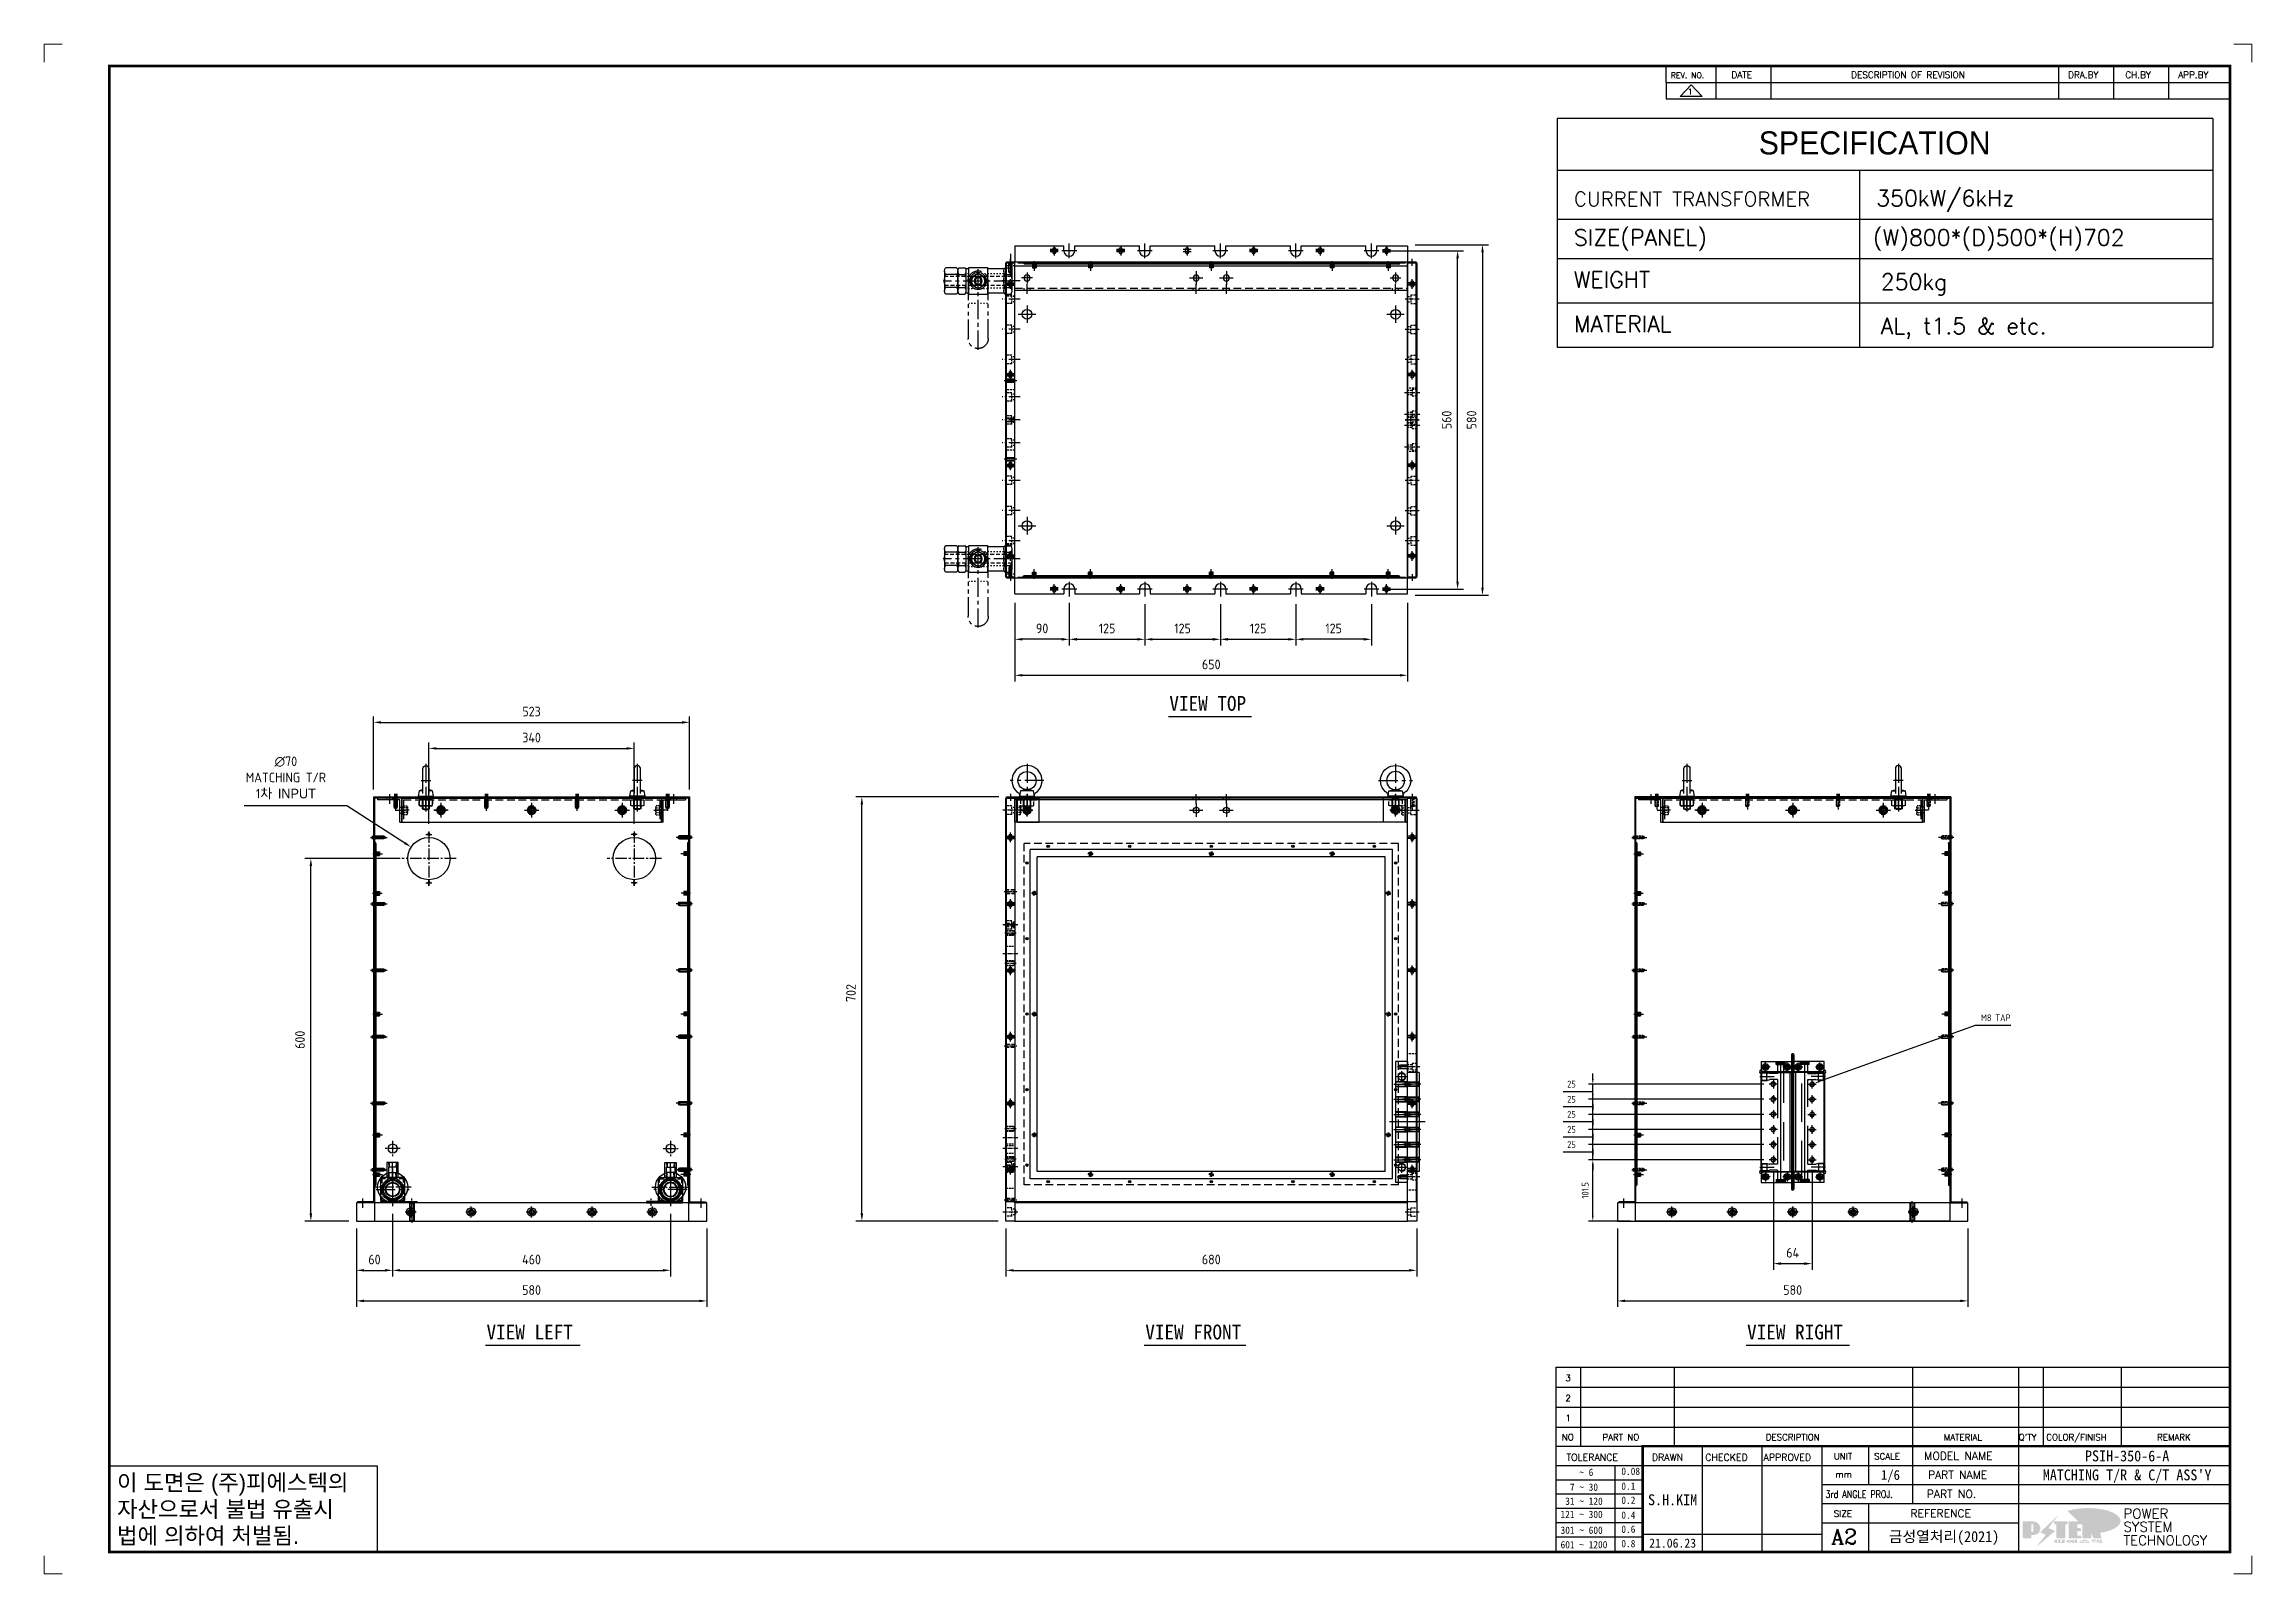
# Model space of a CAD drawing. Header units: millimetres. Extents: x 282 to 14566, y -4134 to 5341.
# Drawn here: x 1923 to 5577, y 2809 to 5341 of the extents above; entities that cross this region are included whole.
import ezdxf
from ezdxf.enums import TextEntityAlignment as Align

# ---------------------------------------------------------------- set-up
doc = ezdxf.new("R2010")
doc.units = ezdxf.units.MM
for name, pattern in [('CENTER', [50.8, 31.75, -6.35, 6.35, -6.35]), ('CENTER1', [10, 7, -1, 1, -1]), ('CENTER2', [28.575, 19.05, -3.175, 3.175, -3.175]), ('DASHED', [5, 2, -3]), ('HIDDEN', [9.525, 6.35, -3.175]), ('HIDDEN2', [4.7625, 3.175, -1.5875]), ('HIDDENX2', [19.05, 12.7, -6.35]), ('PHANTOM', [63.5, 31.75, -6.35, 6.35, -6.35, 6.35, -6.35]), ('PHANTOMX2', [5, 2.5, -0.5, 0.5, -0.5, 0.5, -0.5])]:
    doc.linetypes.add(name, pattern=pattern)
for name, color, linetype in [('ACT', 7, 'Continuous'), ('BALL-VALVE-1', 1, 'CENTER'), ('BALL-VALVE-2', 2, 'HIDDEN'), ('BALL-VALVE-3', 3, 'DASHED'), ('BALL-VALVE-4', 4, 'PHANTOM'), ('BALL-VALVE-5', 7, 'Continuous'), ('BALL-VALVE-8', 8, 'Continuous'), ('BASE', 7, 'Continuous'), ('CEN', 1, 'CENTER'), ('CENTER', 1, 'CENTER'), ('FORMAT-1', 7, 'Continuous'), ('HIDDEN', 2, 'HIDDEN'), ('line', 3, 'Continuous'), ('THIN', 3, 'Continuous')]:
    doc.layers.add(name, color=color, linetype=linetype)
doc.layers.add('문자', color=2, linetype='Continuous', lineweight=30)
doc.styles.add('GHS', font='romans.shx', dxfattribs={"width": 0.8, "bigfont": 'ghs.shx'})
doc.styles.add('H', font='')
doc.styles.add('h1', font='')
doc.styles.add('HAN', font='')
doc.styles.add('RC', font='ROMANC.SHX')
doc.styles.add('ROMANT', font='romant__.ttf')
doc.styles.add('RT', font='ROMANT.SHX', dxfattribs={"oblique": 15})
doc.styles.get("Standard").update_dxf_attribs({"font": 'ISOCP.SHX', "bigfont": 'WHGTXT.SHX'})
doc.styles.get('H').set_extended_font_data('Dotum')
doc.styles.get('h1').set_extended_font_data('New Gulim')
doc.styles.get('HAN').set_extended_font_data('GulimChe')
doc.dimstyles.new('PS-3.5', dxfattribs={"dimscale": 3.5, "dimtxt": 3.2, "dimasz": 2.5, "dimexe": 2, "dimexo": 2.5, "dimgap": 2, "dimtad": 1, "dimtoh": 1, "dimrnd": 0.05, "dimzin": 12, "dimdsep": 46, "dimtxsty": 'Standard', "dimcen": 0, "dimclrt": 2, "dimazin": 3, "dimtfac": 1, "dimtofl": 0, "dimtmove": 0, "dimatfit": 3, "dimfxl": 0, "dimtolj": 1, "dimtzin": 0, "dimarcsym": 0})
doc.dimstyles.new('PS-5', dxfattribs={"dimscale": 5, "dimtxt": 3.2, "dimasz": 2.5, "dimexe": 2, "dimexo": 2.5, "dimgap": 2, "dimtad": 1, "dimtoh": 1, "dimrnd": 0.05, "dimzin": 12, "dimdsep": 46, "dimtxsty": 'Standard', "dimcen": 0, "dimclrt": 2, "dimazin": 3, "dimtfac": 1, "dimtofl": 0, "dimtmove": 0, "dimatfit": 3, "dimfxl": 0, "dimtolj": 1, "dimtzin": 0, "dimarcsym": 0})

msp = doc.modelspace()

# ---------------------------------------------------------------- texts
at = {"color": 2, "style": 'HAN'}
for s, p in [('VIEW TOP', (3785.22, 4237.126)), ('VIEW LEFT', (2655.052, 3196.591)), ('VIEW FRONT', (3745.398, 3196.591)), ('VIEW RIGHT', (4741.415, 3196.591))]:
    msp.add_text(s, height=24.576, dxfattribs=at).set_placement(p)
at = {"layer": 'line', "style": 'H'}
msp.add_text('SPECIFICATION', height=38.25, dxfattribs=at).set_placement((4952.586, 5177.183, 0), align=Align.MIDDLE)
at = {"layer": '문자', "style": 'GHS'}
for s, height, p in [('CURRENT TRANSFORMER', 24, (4454.782, 5072.213, 0)), ('350kW/6kHz', 26.775, (4955.202, 5072.213, 0)), ('SIZE(PANEL)', 26.775, (4454.782, 5007.178, 0)), ('(W)800*(D)500*(H)702', 26.775, (4949.719, 5007.178, 0)), ('WEIGHT', 26.775, (4454.782, 4937.366, 0)), ('250kg', 26.775, (4962.805, 4933.971, 0)), ('MATERIAL', 26.775, (4454.782, 4864.159, 0)), ('AL, t1.5 & etc.', 26.775, (4962.805, 4860.764, 0))]:
    msp.add_text(s, height=height, dxfattribs=at).set_placement(p)

# ---------------------------------------------------------------- blocks, each defined once
blk = doc.blocks.new('A$C592426ED')
at = {"color": 251, "linetype": 'HIDDEN', "ltscale": 10}
for points in [[(-4.9, 20), (-5.6, 19.3), (-12.2, 19.3), (-12.9, 20)], [(-12.2, -9.3), (-12.2, 19.3)], [(-5.6, 19.3), (-5.6, -9.3)], [(-4.9, -10), (-5.6, -9.3), (-12.2, -9.3), (-12.9, -10)]]:
    blk.add_lwpolyline(points, dxfattribs=at)
at = {"layer": 'CENTER', "color": 251, "ltscale": 10}
blk.add_line((-8.9, 23), (-8.9, -13), dxfattribs=at)
at = {"layer": 'THIN', "color": 251, "linetype": 'HIDDEN', "ltscale": 10}
for points in [[(-12.9, -10), (-12.9, 20)], [(-4.9, 20), (-4.9, -10)]]:
    blk.add_lwpolyline(points, dxfattribs=at)
blk = doc.blocks.new('RTWESRDFQEW')
at = {"color": 1, "linetype": 'CENTER', "ltscale": 3}
blk.add_line((38004.4, -17839.8), (38020.9, -17839.8), dxfattribs=at)
for p, q in [((38009.7, -17836.8), (38009.7, -17842.8)), ((38009.7, -17836.8), (38009.7, -17842.8)), ((38009.7, -17836.8), (38015.7, -17836.8)), ((38009.7, -17837.8), (38015.7, -17837.8)), ((38009.7, -17839.8), (38015.7, -17839.8)), ((38009.7, -17841.8), (38015.7, -17841.8)), ((38009.7, -17842.8), (38015.7, -17842.8)), ((38015.7, -17836.8), (38015.7, -17842.8))]:
    blk.add_line(p, q)
blk = doc.blocks.new('A$C37BB0AE8')
at = {"ltscale": 10}
h = blk.add_hatch(color=256, dxfattribs=at)
h.dxf.hatch_style = 1
h.paths.add_polyline_path([(-540, 597, -0.414214), (-538, 595), (-540, 595)])
h = blk.add_hatch(color=256, dxfattribs=at)
h.dxf.hatch_style = 1
h.paths.add_polyline_path([(-20, 597, 0.414214), (-22, 595), (-20, 595)])
h = blk.add_hatch(color=256, dxfattribs=at)
h.dxf.hatch_style = 1
h.paths.add_polyline_path([(-540, 28, 0.414214), (-538, 30), (-540, 30)])
h = blk.add_hatch(color=256, dxfattribs=at)
h.dxf.hatch_style = 1
h.paths.add_polyline_path([(-20, 28, -0.414214), (-22, 30), (-20, 30)])
at = {"color": 3}
for p, q in [((-541.5, 672), (-18.5, 672)), ((-541.5, 672), (-541.5, 1.5)), ((-540, 670.5), (-20, 670.5)), ((-540, 670.5), (-540, 0)), ((-20, 670.5), (-20, 0)), ((-18.5, 672), (-18.5, 1.5)), ((-540, 595), (-538, 595)), ((-538, 595), (-538, 30)), ((-20, 595), (-22, 595)), ((-22, 595), (-22, 30)), ((-568, 1.5), (-568, 0)), ((-541.5, 1.5), (-568, 1.5)), ((-540, 0), (-568, 0)), ((-541.5, 1.5), (-540, 1.5)), ((-18.5, 1.5), (-20, 1.5)), ((-20, 0), (8, 0)), ((-18.5, 1.5), (8, 1.5)), ((8, 1.5), (8, 0))]:
    blk.add_line(p, q, dxfattribs=at)
at = {"color": 2, "linetype": 'HIDDENX2'}
for p, q in [((-510, 672), (-510, 670.5)), ((-500, 672), (-500, 670.5)), ((-360, 672), (-360, 670.5)), ((-350, 672), (-350, 670.5)), ((-210, 672), (-210, 670.5)), ((-200, 672), (-200, 670.5)), ((-60, 672), (-60, 670.5)), ((-50, 672), (-50, 670.5))]:
    blk.add_line(p, q, dxfattribs=at)
at = {"color": 1, "linetype": 'CENTER', "ltscale": 3}
for p, q in [((-507, 677), (-507, 665.5)), ((-505, 677), (-505, 665.5)), ((-503, 677), (-503, 665.5)), ((-455, 685.2), (-455, 657.3)), ((-357, 677), (-357, 665.5)), ((-355, 677), (-355, 665.5)), ((-353, 677), (-353, 665.5)), ((-207, 677), (-207, 665.5)), ((-205, 677), (-205, 665.5)), ((-203, 677), (-203, 665.5)), ((-105, 685.2), (-105, 657.3)), ((-57, 677), (-57, 665.5)), ((-55, 677), (-55, 665.5)), ((-53, 677), (-53, 665.5)), ((-546.5, 605), (-535, 605)), ((-544.5, 607), (-537, 607)), ((-544.5, 603), (-537, 603)), ((-13.5, 605), (-25, 605)), ((-15.5, 607), (-23, 607)), ((-15.5, 603), (-23, 603)), ((-542.7, 578), (-526.8, 578)), ((-17.3, 578), (-33.2, 578)), ((-543.2, 512.5), (-527.3, 512.5)), ((-16.8, 512.5), (-32.7, 512.5)), ((-546.5, 495), (-535, 495)), ((-544.5, 497), (-537, 497)), ((-544.5, 493), (-537, 493)), ((-13.5, 495), (-25, 495)), ((-15.5, 497), (-23, 497)), ((-15.5, 493), (-23, 493)), ((-546.5, 385), (-535, 385)), ((-544.5, 387), (-537, 387)), ((-544.5, 383), (-537, 383)), ((-13.5, 385), (-25, 385)), ((-15.5, 387), (-23, 387)), ((-15.5, 383), (-23, 383)), ((-542.7, 312.5), (-526.8, 312.5)), ((-17.3, 312.5), (-33.2, 312.5)), ((-546.5, 275), (-535, 275)), ((-544.5, 277), (-537, 277)), ((-544.5, 273), (-537, 273)), ((-13.5, 275), (-25, 275)), ((-15.5, 277), (-23, 277)), ((-15.5, 273), (-23, 273)), ((-546.5, 165), (-535, 165)), ((-544.5, 167), (-537, 167)), ((-544.5, 163), (-537, 163)), ((-13.5, 165), (-25, 165)), ((-15.5, 167), (-23, 167)), ((-15.5, 163), (-23, 163)), ((-543.2, 112.5), (-526.8, 112.5)), ((-16.8, 112.5), (-33.2, 112.5)), ((-546.5, 55), (-535, 55)), ((-544.5, 57), (-537, 57)), ((-544.5, 53), (-537, 53)), ((-13.5, 55), (-25, 55)), ((-15.5, 57), (-23, 57)), ((-15.5, 53), (-23, 53)), ((-560, 7.2), (-560, -8.3)), ((0, 7.2), (0, -8.3))]:
    blk.add_line(p, q, dxfattribs=at)
at = {"color": 2, "linetype": 'HIDDEN', "ltscale": 10}
for p, q in [((-540, 600), (-541.5, 600)), ((-20, 600), (-18.5, 600)), ((-541.5, 573), (-540, 573)), ((-18.5, 573), (-20, 573)), ((-540, 500), (-541.5, 500)), ((-540, 490), (-541.5, 490)), ((-20, 500), (-18.5, 500)), ((-20, 490), (-18.5, 490)), ((-540, 390), (-541.5, 390)), ((-540, 380), (-541.5, 380)), ((-20, 390), (-18.5, 390)), ((-20, 380), (-18.5, 380)), ((-540, 280), (-541.5, 280)), ((-540, 270), (-541.5, 270)), ((-20, 280), (-18.5, 280)), ((-20, 270), (-18.5, 270)), ((-540, 170), (-541.5, 170)), ((-540, 160), (-541.5, 160)), ((-20, 170), (-18.5, 170)), ((-20, 160), (-18.5, 160)), ((-540, 60), (-541.5, 60)), ((-540, 50), (-541.5, 50)), ((-540, 54), (-538, 54)), ((-20, 54), (-22, 54)), ((-20, 60), (-18.5, 60)), ((-20, 50), (-18.5, 50))]:
    blk.add_line(p, q, dxfattribs=at)
for p, q in [((-538, 581), (-532, 581)), ((-538, 580), (-532, 580)), ((-538, 576), (-532, 576)), ((-538, 575), (-532, 575)), ((-532, 581), (-532, 575)), ((-28, 581), (-28, 575)), ((-22, 581), (-28, 581)), ((-22, 580), (-28, 580)), ((-22, 576), (-28, 576)), ((-22, 575), (-28, 575)), ((-538, 515.5), (-532, 515.5)), ((-538, 514.5), (-532, 514.5)), ((-538, 512.5), (-532, 512.5)), ((-532, 515.5), (-532, 509.5)), ((-28, 515.5), (-28, 509.5)), ((-22, 515.5), (-28, 515.5)), ((-22, 514.5), (-28, 514.5)), ((-22, 512.5), (-28, 512.5)), ((-538, 510.5), (-532, 510.5)), ((-538, 509.5), (-532, 509.5)), ((-22, 510.5), (-28, 510.5)), ((-22, 509.5), (-28, 509.5)), ((-538, 315.5), (-538, 309.5)), ((-538, 315.5), (-532, 315.5)), ((-538, 314.5), (-532, 314.5)), ((-538, 312.5), (-532, 312.5)), ((-538, 310.5), (-532, 310.5)), ((-538, 309.5), (-532, 309.5)), ((-532, 315.5), (-532, 309.5)), ((-28, 315.5), (-28, 309.5)), ((-22, 315.5), (-28, 315.5)), ((-22, 314.5), (-28, 314.5)), ((-22, 312.5), (-28, 312.5)), ((-22, 310.5), (-28, 310.5)), ((-22, 309.5), (-28, 309.5)), ((-22, 315.5), (-22, 309.5)), ((-538, 115.5), (-538, 109.5)), ((-538, 115.5), (-532, 115.5)), ((-538, 114.5), (-532, 114.5)), ((-538, 112.5), (-532, 112.5)), ((-538, 110.5), (-532, 110.5)), ((-532, 115.5), (-532, 109.5)), ((-28, 115.5), (-28, 109.5)), ((-22, 115.5), (-28, 115.5)), ((-22, 114.5), (-28, 114.5)), ((-22, 112.5), (-28, 112.5)), ((-22, 110.5), (-28, 110.5)), ((-22, 115.5), (-22, 109.5)), ((-538, 109.5), (-532, 109.5)), ((-22, 109.5), (-28, 109.5))]:
    blk.add_line(p, q)
at = {"ltscale": 10}
for centre, start, end in [((-540, 595), 0, 90), ((-20, 595), 90, 180), ((-540, 30), 270, 0), ((-20, 30), 180, 270)]:
    blk.add_arc(centre, 2, start, end, dxfattribs=at)
blk.add_blockref('RTWESRDFQEW', (-38547.7, 17886.8))
at = {"xscale": -1}
blk.add_blockref('RTWESRDFQEW', (37987.7, 17886.8), dxfattribs=at)
blk = doc.blocks.new('A$C70B63D41')
at = {"color": 3}
for p, q in [((-40, 20), (-40, 17)), ((0, 20), (-40, 20)), ((-3, 17), (-40, 17)), ((-3, -20), (-3, 17)), ((0, -20), (0, 20)), ((-3, -20), (0, -20))]:
    blk.add_line(p, q, dxfattribs=at)
at = {"color": 2, "linetype": 'HIDDENX2', "ltscale": 3}
for p, q in [((-25, 20), (-25, 17)), ((-15, 20), (-15, 17)), ((-3, 5), (0, 5)), ((-3, -5), (0, -5))]:
    blk.add_line(p, q, dxfattribs=at)
at = {"color": 1, "linetype": 'CENTER', "ltscale": 3}
for p, q in [((-20, 26.5), (-20, 10.5)), ((-9.5, 0), (6.5, 0))]:
    blk.add_line(p, q, dxfattribs=at)
blk = doc.blocks.new('AE4RTVSREY5R6TY')
at = {"color": 2, "linetype": 'HIDDENX2', "ltscale": 0.2}
blk.add_lwpolyline([(-7353.8, 5218.5), (-7346.2, 5218.5), (-7342.5, 5225), (-7346.2, 5231.5), (-7353.8, 5231.5), (-7357.5, 5225), (-7353.8, 5218.5)], dxfattribs=at)
blk.add_circle((-7350, 5225), 6.5, dxfattribs=at)
blk.add_circle((-7350, 5225), 3.32)
at = {"layer": 'CENTER'}
for p, q in [((-7350, 5234.5), (-7350, 5215.5)), ((-7360.5, 5225), (-7339.5, 5225))]:
    blk.add_line(p, q, dxfattribs=at)
at = {"layer": 'THIN'}
blk.add_arc((-7350, 5225), 4, 255, 165, dxfattribs=at)
blk = doc.blocks.new('A4TCES5YTRTY')
at = {"color": 2, "linetype": 'HIDDENX2', "ltscale": 0.2}
for p, q in [((-7334.7, 5174.2), (-7340.6, 5174.2)), ((-7334.7, 5166.7), (-7340.6, 5166.7)), ((-7334.1, 5176), (-7334.1, 5164.8))]:
    blk.add_line(p, q, dxfattribs=at)
blk.add_lwpolyline([(-7340.6, 5177.9), (-7334.7, 5177.9, -0.309401), (-7334.7, 5174.2, -0.154701), (-7334.7, 5166.7, -0.309401), (-7334.7, 5162.9), (-7340.6, 5162.9), (-7340.6, 5177.9)], format="xyb", dxfattribs=at)
at = {"layer": 'CENTER'}
blk.add_line((-7331.1, 5170.4), (-7343.6, 5170.4), dxfattribs=at)
blk = doc.blocks.new('A4ET45EYTRD6Y')
at = {"color": 2, "linetype": 'HIDDENX2', "ltscale": 0.5}
for p, q in [((-7455.8, 5230.5), (-7439.4, 5230.5)), ((-7453.1, 5231.4), (-7453.1, 5240.5)), ((-7442.1, 5231.4), (-7442.1, 5240.5))]:
    blk.add_line(p, q, dxfattribs=at)
blk.add_lwpolyline([(-7458.6, 5240.5), (-7458.6, 5231.4, 0.309401), (-7453.1, 5231.4, 0.154701), (-7442.1, 5231.4, 0.309401), (-7436.6, 5231.4), (-7436.6, 5240.5), (-7458.6, 5240.5)], format="xyb", dxfattribs=at)
at = {"layer": 'CENTER'}
blk.add_line((-7447.6, 5227.5), (-7447.6, 5243.5), dxfattribs=at)
blk = doc.blocks.new('w45by 5byv56')
for p, q in [((78954.6, 6651.1), (78971, 6651.1)), ((78957.3, 6651.9), (78957.3, 6661.1)), ((78968.3, 6651.9), (78968.3, 6661.1))]:
    blk.add_line(p, q)
blk.add_lwpolyline([(78951.8, 6661.1), (78951.8, 6651.9, 0.309401), (78957.3, 6651.9, 0.154701), (78968.3, 6651.9, 0.309401), (78973.8, 6651.9), (78973.8, 6661.1), (78951.8, 6661.1)], format="xyb")
at = {"layer": 'CENTER'}
blk.add_line((78962.8, 6648.1), (78962.8, 6664.1), dxfattribs=at)
blk = doc.blocks.new('AWW4ERTWE5TR5Y')
for p, q in [((-7393.2, 5263.1), (-7393.2, 5258.1)), ((-7383.8, 5263.1), (-7383.8, 5258.1)), ((-7394.5, 5258.1), (-7382.5, 5258.1)), ((-7394.5, 5242.1), (-7382.5, 5242.1))]:
    blk.add_line(p, q)
for points in [[(-7393.5, 5267.5), (-7393.5, 5309.1, -1), (-7383.5, 5309.1), (-7383.5, 5267.5)], [(-7394.5, 5258.1), (-7394.5, 5242.1, 0.157869), (-7382.5, 5242.1), (-7382.5, 5258.1)]]:
    blk.add_lwpolyline(points, format="xyb")
blk.add_lwpolyline([(-7393.5, 5272.1), (-7399.4, 5272.1), (-7401, 5263.1), (-7376, 5263.1), (-7377.6, 5272.1), (-7383.5, 5272.1)])
for start, end in [(99.3507, 110.7703), (69.2297, 80.6493)]:
    blk.add_arc((-7388.5, 5243.4), 30.8, start, end)
at = {"layer": 'CENTER'}
for p, q in [((-7388.5, 5317.1), (-7388.5, 5238.1)), ((-7396.5, 5289.1), (-7380.5, 5289.1))]:
    blk.add_line(p, q, dxfattribs=at)
at = {"layer": 'THIN'}
for p, q in [((-7393.6, 5258.1), (-7393.6, 5242.1)), ((-7383.5, 5258.1), (-7383.5, 5242.1))]:
    blk.add_line(p, q, dxfattribs=at)
blk = doc.blocks.new('A$C280F3819')
at = {"color": 3}
for p, q in [((-365, 20), (65, 20)), ((-365, 20), (-365, -20)), ((65, 20), (65, -20)), ((-365, -20), (65, -20))]:
    blk.add_line(p, q, dxfattribs=at)
at = {"color": 2, "linetype": 'HIDDENX2'}
for p, q in [((-362, 17), (62, 17)), ((-362, 17), (-362, -20)), ((62, 17), (62, -20))]:
    blk.add_line(p, q, dxfattribs=at)
at = {"color": 1, "linetype": 'CENTER', "ltscale": 3}
for p, q in [((-288, 0), (-312, 0)), ((-300, 12), (-300, -12)), ((-162, 0), (-138, 0)), ((-150, 12), (-150, -12)), ((-12, 0), (12, 0)), ((0, 12), (0, -12))]:
    blk.add_line(p, q, dxfattribs=at)
at = {"color": 3}
for centre in [(-300, 0), (-150, 0), (0, 0)]:
    blk.add_circle(centre, 5, dxfattribs=at)
at = {"layer": 'CENTER'}
blk.add_line((52.5, 0), (65, 0), dxfattribs=at)
for name, p in [('AWW4ERTWE5TR5Y', (7063.5, -5240.1)), ('A4TCES5YTRTY', (6978.6, -5170.4)), ('w45by 5byv56', (-79287.8, -6644.1)), ('AE4RTVSREY5R6TY', (7050, -5225)), ('AE4RTVSREY5R6TY', (7200, -5225)), ('AE4RTVSREY5R6TY', (7350, -5225))]:
    blk.add_blockref(name, p)
at = {"xscale": -1}
for name, p in [('AWW4ERTWE5TR5Y', (-7363.5, -5240.1)), ('A4ET45EYTRD6Y', (-7772.6, -5223.5)), ('w45by 5byv56', (78987.8, -6644.1)), ('A4TCES5YTRTY', (-7278.6, -5170.4))]:
    blk.add_blockref(name, p, dxfattribs=at)
blk = doc.blocks.new('A$C40471F15')
at = {"layer": 'HIDDEN', "ltscale": 10}
h = blk.add_hatch(dxfattribs=at)
h.set_pattern_fill('ANSI31', color=256, scale=0.6, style=0)
h.set_pattern_definition([(135, (133908.9958, 51617.907), (1.347038418, 1.347038418), [])])
h.paths.add_polyline_path([(-3.5, 4), (-3.5, 7), (-18.5, 7), (-18.5, 4)])
h = blk.add_hatch(dxfattribs=at)
h.set_pattern_fill('ANSI31', color=256, scale=0.6, style=0)
h.set_pattern_definition([(225, (133908.9958, -51799.907), (1.347038418, -1.347038418), [])])
h.paths.add_polyline_path([(-3.5, -186), (-3.5, -189), (-18.5, -189), (-18.5, -186)])
at = {"color": 1}
for p, q in [((-43, 9), (-43, -191)), ((-43, 9), (7, 9)), ((7, 9), (7, -191)), ((-43, -9), (7, -9)), ((4, -9), (4, -173)), ((-43, -173), (7, -173)), ((-43, -191), (7, -191))]:
    blk.add_line(p, q, dxfattribs=at)
for centre in [(-36, 0), (0, 0), (-36, -182), (0, -182)]:
    blk.add_circle(centre, 2.5, dxfattribs=at)
at = {"ltscale": 10}
for centre in [(-23, -28.5), (-23, -53.5), (-23, -78.5), (-23, -103.5), (-23, -128.5), (-23, -153.5)]:
    blk.add_circle(centre, 3.32, dxfattribs=at)
for centre, start, end in [((-36, 0), 250.9559, 198.1465), ((0, 0), 250.9559, 198.1465), ((-36, -182), 251.8535, 199.0441), ((0, -182), 251.8535, 199.0441)]:
    blk.add_arc(centre, 3, start, end)
at = {"layer": 'CENTER', "ltscale": 10}
for p, q in [((-32.2, 0), (-39.8, 0)), ((-36, -3.8), (-36, 3.8)), ((3.8, 0), (-3.8, 0)), ((0, -3.8), (0, 3.8)), ((-16, -28.5), (-30, -28.5)), ((-23, -21.5), (-23, -35.5)), ((-16, -53.5), (-30, -53.5)), ((-23, -46.5), (-23, -60.5)), ((-23, -71.5), (-23, -85.5)), ((-16, -78.5), (-30, -78.5)), ((-16, -103.5), (-30, -103.5)), ((-23, -96.5), (-23, -110.5)), ((-16, -128.5), (-30, -128.5)), ((-23, -121.5), (-23, -135.5)), ((-39.8, -182), (-32.2, -182)), ((-36, -178.2), (-36, -185.8)), ((-16, -153.5), (-30, -153.5)), ((-23, -146.5), (-23, -160.5)), ((-3.8, -182), (3.8, -182)), ((0, -178.2), (0, -185.8))]:
    blk.add_line(p, q, dxfattribs=at)
blk.add_lwpolyline([(-11, 7), (-11, -191)], dxfattribs=at)
at = {"layer": 'HIDDEN', "ltscale": 10}
for p, q in [((-18.5, 4), (-18.5, 9)), ((-18.5, 7), (-3.5, 7)), ((-18.5, 4), (-3.5, 4)), ((-16, 4), (-16, -11)), ((-6, 4), (-6, -186)), ((-3.5, 4), (-3.5, 9)), ((-45.5, -16), (-21.5, -16)), ((-43, -9.4), (-43, -22.6)), ((-42.1, -21.7), (-42.1, -10.3)), ((-33.6, -22.3), (-33.6, -9.7)), ((-29.6, -11), (-29.6, -10.7)), ((-28, -11), (-29.6, -11)), ((-29.6, -21.3), (-29.6, -21)), ((-28, -21), (-29.6, -21)), ((-16, -11), (-28, -11)), ((-16, -21), (-28, -21)), ((-16, -21), (-16, -161)), ((-45.5, -166), (-21.8, -166)), ((-43, -172.6), (-43, -159.4)), ((-42.1, -160.3), (-42.1, -171.7)), ((-33.6, -159.7), (-33.6, -172.3)), ((-29.6, -160.7), (-29.6, -161)), ((-28, -161), (-29.6, -161)), ((-28, -171), (-29.6, -171)), ((-29.6, -171), (-29.6, -171.3)), ((-16, -161), (-28, -161)), ((-16, -171), (-28, -171)), ((-16, -171), (-16, -186)), ((-18.5, -186), (-3.5, -186)), ((-18.5, -186), (-18.5, -191)), ((-18.5, -189), (-3.5, -189)), ((-3.5, -186), (-3.5, -191))]:
    blk.add_line(p, q, dxfattribs=at)
for points in [[(-43, -9.4), (-33.6, -9.7), (-32, -10.6)], [(-29.4, -11), (-29.6, -10.7), (-42.1, -10.3), (-43, -9.4)], [(-43, -22.6), (-42.1, -21.7), (-29.6, -21.3), (-29.4, -21)], [(-43, -22.6), (-33.6, -22.3), (-32, -21.4)], [(-43, -159.4), (-42.1, -160.3), (-29.6, -160.7), (-29.4, -161)], [(-43, -159.4), (-33.6, -159.7), (-32, -160.6)], [(-29.4, -171), (-29.6, -171.3), (-42.1, -171.7), (-43, -172.6)], [(-43, -172.6), (-33.6, -172.3), (-32, -171.4)]]:
    blk.add_lwpolyline(points, dxfattribs=at)
at = {"layer": 'HIDDEN', "ltscale": 10, "extrusion": (0, 0, -1)}
blk.add_ellipse((-28, -166), major_axis=(0, 5), ratio=0.498342, start_param=-0.00116, end_param=0.035725, dxfattribs=at)
at = {"layer": 'THIN', "ltscale": 10}
for centre in [(-23, -28.5), (-23, -53.5), (-23, -78.5), (-23, -103.5), (-23, -128.5), (-23, -153.5)]:
    blk.add_arc(centre, 4, 15, 285, dxfattribs=at)
blk = doc.blocks.new('A$C53025D84')
at = {"layer": 'BALL-VALVE-1'}
for p, q in [((123.8, 60.3), (123.8, -78.8)), ((181.5, -53.5), (66, -53.5))]:
    blk.add_line(p, q, dxfattribs=at)
at = {"layer": 'BALL-VALVE-2'}
for p, q in [((179.6, -46.2), (67.9, -46.2)), ((178.8, -60.8), (68.7, -60.8))]:
    blk.add_line(p, q, dxfattribs=at)
at = {"layer": 'BALL-VALVE-3'}
for p, q in [((139.4, -16.1), (108.1, -16.1)), ((108.1, -41.8), (103.6, -41.8)), ((108.1, -65.2), (103.6, -65.2)), ((139.4, -40.6), (108.1, -40.6)), ((166.2, -41.8), (139.4, -41.8)), ((166.2, -65.2), (139.4, -65.2))]:
    blk.add_line(p, q, dxfattribs=at)
at = {"layer": 'BALL-VALVE-4'}
for p, q in [((108.1, -33.4), (102.8, -33.4)), ((167, -33.4), (139.4, -33.4)), ((108.1, -73.6), (102.8, -73.6)), ((167, -73.6), (139.4, -73.6))]:
    blk.add_line(p, q, dxfattribs=at)
blk.add_lwpolyline([(107, -53.5), (107, 41.5, -1), (140.5, 41.5), (140.5, -53.5, -1), (107, -53.5, -1)], format="xyb", dxfattribs=at)
at = {"layer": 'BALL-VALVE-5'}
for p, q in [((88.3, -31.6), (69.8, -31.6)), ((92.1, -31.6), (101.7, -31.6)), ((168.1, -31.6), (177.7, -31.6)), ((67.9, -70), (67.9, -37.1)), ((88.3, -42.5), (69.8, -42.5)), ((88.3, -64.5), (69.8, -64.5)), ((90.2, -70), (90.2, -37.1)), ((90.2, -70), (90.2, -37.1)), ((92.1, -42.5), (101.7, -42.5)), ((92.1, -64.5), (101.7, -64.5)), ((103.6, -70), (103.6, -37.1)), ((166.2, -70), (166.2, -37.1)), ((168.1, -42.5), (177.7, -42.5)), ((168.1, -64.5), (177.7, -64.5)), ((179.6, -70), (179.6, -37.1)), ((88.3, -75.4), (69.8, -75.4)), ((92.1, -75.4), (101.7, -75.4)), ((168.1, -75.4), (177.7, -75.4))]:
    blk.add_line(p, q, dxfattribs=at)
for points in [[(108.1, -75.9), (139.4, -75.9), (139.4, -31.2), (108.1, -31.2)], [(123.8, -66.4), (134.9, -60), (134.9, -47.1), (123.8, -40.6), (112.6, -47.1), (112.6, -60)]]:
    blk.add_lwpolyline(points, close=True, dxfattribs=at)
for radius in [14, 11.2, 6.71]:
    blk.add_circle((123.8, -53.5), radius, dxfattribs=at)
for centre, radius, start, end in [((76.7, -37.1), 8.79, 141.4251, 218.5749), ((81.4, -37.1), 8.79, 321.4251, 38.5749), ((99, -37.1), 8.79, 141.4251, 218.5749), ((94.8, -37.1), 8.79, 321.4251, 38.5749), ((175, -37.1), 8.79, 141.4251, 218.5749), ((170.8, -37.1), 8.79, 321.4251, 38.5749), ((100.2, -53.5), 32.3, 160.1638, 199.8362), ((76.7, -70), 8.79, 141.4251, 218.5749), ((57.9, -53.5), 32.3, 340.1638, 19.8362), ((81.4, -70), 8.79, 321.4251, 38.5749), ((122.5, -53.5), 32.3, 160.1638, 199.8362), ((99, -70), 8.79, 141.4251, 218.5749), ((71.3, -53.5), 32.3, 340.1638, 19.8362), ((94.8, -70), 8.79, 321.4251, 38.5749), ((198.5, -53.5), 32.3, 160.1638, 199.8362), ((175, -70), 8.79, 141.4251, 218.5749), ((147.3, -53.5), 32.3, 340.1638, 19.8362), ((170.8, -70), 8.79, 321.4251, 38.5749)]:
    blk.add_arc(centre, radius, start, end, dxfattribs=at)
at = {"layer": 'BALL-VALVE-8'}
blk.add_circle((123.8, -53.5), 5.42, dxfattribs=at)
blk = doc.blocks.new('*D337')
at = {"color": 0, "lineweight": -2, "ltscale": 10}
for p, q in [((3514.6, 3380.1), (3514.6, 3301)), ((4194.6, 3380.1), (4194.6, 3301)), ((3527.1, 3311), (4182.1, 3311))]:
    blk.add_line(p, q, dxfattribs=at)
at = {"color": 0, "ltscale": 10}
for points in [[(3527.1, 3313.1), (3527.1, 3309), (3514.6, 3311)], [(4182.1, 3313.1), (4182.1, 3309), (4194.6, 3311)]]:
    blk.add_solid(points, dxfattribs=at)
at = {"layer": 'DEFPOINTS', "color": 0, "ltscale": 10}
for p in [(3514.6, 3392.6), (4194.6, 3392.6), (4194.6, 3311)]:
    blk.add_point(p, dxfattribs=at)
at = {"color": 2, "ltscale": 10, "insert": (3854.6, 3329), "char_height": 16, "attachment_point": 5}
blk.add_mtext('\\A1;680', dxfattribs=at)
blk = doc.blocks.new('*D338')
at = {"color": 0, "lineweight": -2, "ltscale": 10}
for p, q in [((3503.1, 4094.6), (3266.3, 4094.6)), ((3276.3, 3405.1), (3276.3, 4082.1)), ((3502.1, 3392.6), (3266.3, 3392.6))]:
    blk.add_line(p, q, dxfattribs=at)
at = {"color": 0, "ltscale": 10}
for points in [[(3274.2, 4082.1), (3278.4, 4082.1), (3276.3, 4094.6)], [(3274.2, 3405.1), (3278.4, 3405.1), (3276.3, 3392.6)]]:
    blk.add_solid(points, dxfattribs=at)
at = {"layer": 'DEFPOINTS', "color": 0, "ltscale": 10}
for p in [(3276.3, 4094.6), (3515.6, 4094.6), (3514.6, 3392.6)]:
    blk.add_point(p, dxfattribs=at)
at = {"color": 2, "ltscale": 10, "insert": (3258.3, 3770), "char_height": 16, "attachment_point": 5, "rotation": 90}
blk.add_mtext('\\A1;702', dxfattribs=at)
blk = doc.blocks.new('*D339')
at = {"color": 0, "lineweight": -2, "ltscale": 10}
for p, q in [((2499.6, 3404.6), (2499.6, 3301)), ((2439.6, 3380.1), (2439.6, 3301)), ((2452.1, 3311), (2487.1, 3311))]:
    blk.add_line(p, q, dxfattribs=at)
at = {"color": 0, "ltscale": 10}
for points in [[(2452.1, 3313.1), (2452.1, 3309), (2439.6, 3311)], [(2487.1, 3313.1), (2487.1, 3309), (2499.6, 3311)]]:
    blk.add_solid(points, dxfattribs=at)
at = {"layer": 'DEFPOINTS', "color": 0, "ltscale": 10}
for p in [(2499.6, 3417.1), (2439.6, 3392.6), (2499.6, 3311)]:
    blk.add_point(p, dxfattribs=at)
at = {"color": 2, "ltscale": 10, "insert": (2469.6, 3329), "char_height": 16, "attachment_point": 5}
blk.add_mtext('\\A1;60', dxfattribs=at)
blk = doc.blocks.new('*D340')
at = {"color": 0, "lineweight": -2, "ltscale": 10}
for p, q in [((2499.6, 3404.6), (2499.6, 3301)), ((2959.6, 3404.6), (2959.6, 3301)), ((2512.1, 3311), (2947.1, 3311))]:
    blk.add_line(p, q, dxfattribs=at)
at = {"color": 0, "ltscale": 10}
for points in [[(2512.1, 3313.1), (2512.1, 3309), (2499.6, 3311)], [(2947.1, 3313.1), (2947.1, 3309), (2959.6, 3311)]]:
    blk.add_solid(points, dxfattribs=at)
at = {"layer": 'DEFPOINTS', "color": 0, "ltscale": 10}
for p in [(2499.6, 3417.1), (2959.6, 3417.1), (2959.6, 3311)]:
    blk.add_point(p, dxfattribs=at)
at = {"color": 2, "ltscale": 10, "insert": (2729.6, 3329), "char_height": 16, "attachment_point": 5}
blk.add_mtext('\\A1;460', dxfattribs=at)
blk = doc.blocks.new('*D341')
at = {"color": 0, "lineweight": -2, "ltscale": 10}
for p, q in [((2512.1, 3992.6), (2354.3, 3992.6)), ((2364.3, 3405.1), (2364.3, 3980.1)), ((2427.1, 3392.6), (2354.3, 3392.6))]:
    blk.add_line(p, q, dxfattribs=at)
at = {"color": 0, "ltscale": 10}
for points in [[(2362.2, 3980.1), (2366.4, 3980.1), (2364.3, 3992.6)], [(2362.2, 3405.1), (2366.4, 3405.1), (2364.3, 3392.6)]]:
    blk.add_solid(points, dxfattribs=at)
at = {"layer": 'DEFPOINTS', "color": 0, "ltscale": 10}
for p in [(2364.3, 3992.6), (2524.6, 3992.6), (2439.6, 3392.6)]:
    blk.add_point(p, dxfattribs=at)
at = {"color": 2, "ltscale": 10, "insert": (2346.3, 3692.6), "char_height": 16, "attachment_point": 5, "rotation": 90}
blk.add_mtext('\\A1;600', dxfattribs=at)
blk = doc.blocks.new('*D342')
at = {"color": 0, "lineweight": -2, "ltscale": 10}
for p, q in [((2559.6, 4050.1), (2559.6, 4184.9)), ((2572.1, 4174.9), (2887.1, 4174.9)), ((2899.6, 4050.1), (2899.6, 4184.9))]:
    blk.add_line(p, q, dxfattribs=at)
at = {"color": 0, "ltscale": 10}
for points in [[(2572.1, 4177), (2572.1, 4172.9), (2559.6, 4174.9)], [(2887.1, 4177), (2887.1, 4172.9), (2899.6, 4174.9)]]:
    blk.add_solid(points, dxfattribs=at)
at = {"layer": 'DEFPOINTS', "color": 0, "ltscale": 10}
for p in [(2899.6, 4174.9), (2559.6, 4037.6), (2899.6, 4037.6)]:
    blk.add_point(p, dxfattribs=at)
at = {"color": 2, "ltscale": 10, "insert": (2729.6, 4192.9), "char_height": 16, "attachment_point": 5}
blk.add_mtext('\\A1;340', dxfattribs=at)
blk = doc.blocks.new('*D343')
at = {"color": 0, "lineweight": -2, "ltscale": 10}
for p, q in [((2468.1, 4107.1), (2468.1, 4228)), ((2480.6, 4218), (2978.6, 4218)), ((2991.1, 4107.1), (2991.1, 4228))]:
    blk.add_line(p, q, dxfattribs=at)
at = {"color": 0, "ltscale": 10}
for points in [[(2480.6, 4220.1), (2480.6, 4215.9), (2468.1, 4218)], [(2978.6, 4220.1), (2978.6, 4215.9), (2991.1, 4218)]]:
    blk.add_solid(points, dxfattribs=at)
at = {"layer": 'DEFPOINTS', "color": 0, "ltscale": 10}
for p in [(2991.1, 4218), (2468.1, 4094.6), (2991.1, 4094.6)]:
    blk.add_point(p, dxfattribs=at)
at = {"color": 2, "ltscale": 10, "insert": (2729.6, 4236), "char_height": 16, "attachment_point": 5}
blk.add_mtext('\\A1;523', dxfattribs=at)
blk = doc.blocks.new('*D344')
at = {"color": 0, "lineweight": -2, "ltscale": 10}
for p, q in [((2253.7, 4080.4), (2423.6, 4080.4)), ((2423.6, 4080.4), (2519.7, 4018.4))]:
    blk.add_line(p, q, dxfattribs=at)
at = {"color": 0, "ltscale": 10}
blk.add_solid([(2520.9, 4020.1), (2518.6, 4016.6), (2530.2, 4011.6)], dxfattribs=at)
at = {"layer": 'DEFPOINTS', "color": 0, "ltscale": 10}
for p in [(2530.2, 4011.6), (2589.1, 3973.6)]:
    blk.add_point(p, dxfattribs=at)
at = {"color": 2, "ltscale": 10, "insert": (2322.9, 4126), "char_height": 16, "attachment_point": 5}
blk.add_mtext('\\A1;∅70\\PMATCHING T/R\\P1{\\fGulim|b0|i0|c129|p50;차} {\\fGulim|b0|i0|c129|p50;INPUT}', dxfattribs=at)
blk = doc.blocks.new('*D345')
at = {"color": 0, "lineweight": -2, "ltscale": 10}
for p, q in [((2439.6, 3380.1), (2439.6, 3250.4)), ((3019.6, 3380.1), (3019.6, 3250.4)), ((2452.1, 3260.4), (3007.1, 3260.4))]:
    blk.add_line(p, q, dxfattribs=at)
at = {"color": 0, "ltscale": 10}
for points in [[(2452.1, 3262.5), (2452.1, 3258.3), (2439.6, 3260.4)], [(3007.1, 3262.5), (3007.1, 3258.3), (3019.6, 3260.4)]]:
    blk.add_solid(points, dxfattribs=at)
at = {"layer": 'DEFPOINTS', "color": 0, "ltscale": 10}
for p in [(2439.6, 3392.6), (3019.6, 3392.6), (3019.6, 3260.4)]:
    blk.add_point(p, dxfattribs=at)
at = {"color": 2, "ltscale": 10, "insert": (2729.6, 3278.4), "char_height": 16, "attachment_point": 5}
blk.add_mtext('\\A1;580', dxfattribs=at)
blk = doc.blocks.new('*D346')
at = {"color": 0, "lineweight": -2, "ltscale": 10}
for p, q in [((3619.6, 4416.1), (3619.6, 4345.5)), ((3744.6, 4413.9), (3744.6, 4345.5)), ((3632.1, 4355.5), (3732.1, 4355.5))]:
    blk.add_line(p, q, dxfattribs=at)
at = {"color": 0, "ltscale": 10}
for points in [[(3632.1, 4357.6), (3632.1, 4353.4), (3619.6, 4355.5)], [(3732.1, 4357.6), (3732.1, 4353.4), (3744.6, 4355.5)]]:
    blk.add_solid(points, dxfattribs=at)
at = {"layer": 'DEFPOINTS', "color": 0, "ltscale": 10}
for p in [(3619.6, 4428.6), (3744.6, 4426.4), (3744.6, 4355.5)]:
    blk.add_point(p, dxfattribs=at)
at = {"color": 2, "ltscale": 10, "insert": (3682.1, 4373.5), "char_height": 16, "attachment_point": 5}
blk.add_mtext('\\A1;125', dxfattribs=at)
blk = doc.blocks.new('*D347')
at = {"color": 0, "lineweight": -2, "ltscale": 10}
for p, q in [((3744.6, 4413.9), (3744.6, 4345.5)), ((3869.6, 4413.9), (3869.6, 4345.5)), ((3757.1, 4355.5), (3857.1, 4355.5))]:
    blk.add_line(p, q, dxfattribs=at)
at = {"color": 0, "ltscale": 10}
for points in [[(3757.1, 4357.6), (3757.1, 4353.4), (3744.6, 4355.5)], [(3857.1, 4357.6), (3857.1, 4353.4), (3869.6, 4355.5)]]:
    blk.add_solid(points, dxfattribs=at)
at = {"layer": 'DEFPOINTS', "color": 0, "ltscale": 10}
for p in [(3744.6, 4426.4), (3869.6, 4426.4), (3869.6, 4355.5)]:
    blk.add_point(p, dxfattribs=at)
at = {"color": 2, "ltscale": 10, "insert": (3807.1, 4373.5), "char_height": 16, "attachment_point": 5}
blk.add_mtext('\\A1;125', dxfattribs=at)
blk = doc.blocks.new('*D348')
at = {"color": 0, "lineweight": -2, "ltscale": 10}
for p, q in [((3869.6, 4413.9), (3869.6, 4345.5)), ((3994.6, 4413.9), (3994.6, 4345.5)), ((3882.1, 4355.5), (3982.1, 4355.5))]:
    blk.add_line(p, q, dxfattribs=at)
at = {"color": 0, "ltscale": 10}
for points in [[(3882.1, 4357.6), (3882.1, 4353.4), (3869.6, 4355.5)], [(3982.1, 4357.6), (3982.1, 4353.4), (3994.6, 4355.5)]]:
    blk.add_solid(points, dxfattribs=at)
at = {"layer": 'DEFPOINTS', "color": 0, "ltscale": 10}
for p in [(3869.6, 4426.4), (3994.6, 4426.4), (3994.6, 4355.5)]:
    blk.add_point(p, dxfattribs=at)
at = {"color": 2, "ltscale": 10, "insert": (3932.1, 4373.5), "char_height": 16, "attachment_point": 5}
blk.add_mtext('\\A1;125', dxfattribs=at)
blk = doc.blocks.new('*D349')
at = {"color": 0, "lineweight": -2, "ltscale": 10}
for p, q in [((3994.6, 4413.9), (3994.6, 4345.5)), ((4119.6, 4413.9), (4119.6, 4345.5)), ((4107.1, 4355.5), (4007.1, 4355.5))]:
    blk.add_line(p, q, dxfattribs=at)
at = {"color": 0, "ltscale": 10}
for points in [[(4007.1, 4357.6), (4007.1, 4353.4), (3994.6, 4355.5)], [(4107.1, 4357.6), (4107.1, 4353.4), (4119.6, 4355.5)]]:
    blk.add_solid(points, dxfattribs=at)
at = {"layer": 'DEFPOINTS', "color": 0, "ltscale": 10}
for p in [(3994.6, 4426.4), (4119.6, 4426.4), (3994.6, 4355.5)]:
    blk.add_point(p, dxfattribs=at)
at = {"color": 2, "ltscale": 10, "insert": (4057.1, 4373.5), "char_height": 16, "attachment_point": 5}
blk.add_mtext('\\A1;125', dxfattribs=at)
blk = doc.blocks.new('*D350')
at = {"color": 0, "lineweight": -2, "ltscale": 10}
for p, q in [((3529.6, 4416.1), (3529.6, 4345.5)), ((3619.6, 4413.9), (3619.6, 4345.5)), ((3607.1, 4355.5), (3542.1, 4355.5))]:
    blk.add_line(p, q, dxfattribs=at)
at = {"color": 0, "ltscale": 10}
for points in [[(3542.1, 4357.6), (3542.1, 4353.4), (3529.6, 4355.5)], [(3607.1, 4357.6), (3607.1, 4353.4), (3619.6, 4355.5)]]:
    blk.add_solid(points, dxfattribs=at)
at = {"layer": 'DEFPOINTS', "color": 0, "ltscale": 10}
for p in [(3529.6, 4428.6), (3619.6, 4426.4), (3529.6, 4355.5)]:
    blk.add_point(p, dxfattribs=at)
at = {"color": 2, "ltscale": 10, "insert": (3574.6, 4373.5), "char_height": 16, "attachment_point": 5}
blk.add_mtext('\\A1;90', dxfattribs=at)
blk = doc.blocks.new('*D351')
at = {"color": 0, "lineweight": -2, "ltscale": 10}
for p, q in [((3529.6, 4416.1), (3529.6, 4285.9)), ((4179.6, 4416.1), (4179.6, 4285.9)), ((3542.1, 4295.9), (4167.1, 4295.9))]:
    blk.add_line(p, q, dxfattribs=at)
at = {"color": 0, "ltscale": 10}
for points in [[(3542.1, 4298), (3542.1, 4293.9), (3529.6, 4295.9)], [(4167.1, 4298), (4167.1, 4293.9), (4179.6, 4295.9)]]:
    blk.add_solid(points, dxfattribs=at)
at = {"layer": 'DEFPOINTS', "color": 0, "ltscale": 10}
for p in [(3529.6, 4428.6), (4179.6, 4428.6), (4179.6, 4295.9)]:
    blk.add_point(p, dxfattribs=at)
at = {"color": 2, "ltscale": 10, "insert": (3854.6, 4313.9), "char_height": 16, "attachment_point": 5}
blk.add_mtext('\\A1;650', dxfattribs=at)
blk = doc.blocks.new('*D352')
at = {"color": 0, "lineweight": -2, "ltscale": 10}
for p, q in [((4144.3, 4998.6), (4272.3, 4998.6)), ((4262.3, 4451.1), (4262.3, 4986.1)), ((4144.3, 4438.6), (4272.3, 4438.6))]:
    blk.add_line(p, q, dxfattribs=at)
at = {"color": 0, "ltscale": 10}
for points in [[(4260.2, 4986.1), (4264.4, 4986.1), (4262.3, 4998.6)], [(4260.2, 4451.1), (4264.4, 4451.1), (4262.3, 4438.6)]]:
    blk.add_solid(points, dxfattribs=at)
at = {"layer": 'DEFPOINTS', "color": 0, "ltscale": 10}
for p in [(4131.8, 4998.6), (4262.3, 4998.6), (4131.8, 4438.6)]:
    blk.add_point(p, dxfattribs=at)
at = {"color": 2, "ltscale": 10, "insert": (4244.3, 4718.6), "char_height": 16, "attachment_point": 5, "rotation": 90}
blk.add_mtext('\\A1;560', dxfattribs=at)
blk = doc.blocks.new('*D353')
at = {"color": 0, "lineweight": -2, "ltscale": 10}
for p, q in [((4192.1, 5008.6), (4313.5, 5008.6)), ((4303.5, 4996.1), (4303.5, 4441.1)), ((4192.1, 4428.6), (4313.5, 4428.6))]:
    blk.add_line(p, q, dxfattribs=at)
at = {"color": 0, "ltscale": 10}
for points in [[(4301.4, 4996.1), (4305.6, 4996.1), (4303.5, 5008.6)], [(4301.4, 4441.1), (4305.6, 4441.1), (4303.5, 4428.6)]]:
    blk.add_solid(points, dxfattribs=at)
at = {"layer": 'DEFPOINTS', "color": 0, "ltscale": 10}
for p in [(4179.6, 5008.6), (4179.6, 4428.6), (4303.5, 4428.6)]:
    blk.add_point(p, dxfattribs=at)
at = {"color": 2, "ltscale": 10, "insert": (4285.5, 4718.6), "char_height": 16, "attachment_point": 5, "rotation": 90}
blk.add_mtext('\\A1;580', dxfattribs=at)
blk = doc.blocks.new('no2')
at = {"color": 180}
for p, q in [((0, 5.5), (0, 0)), ((0, 5.5), (186, 5.5)), ((6.79, 5.5), (6.79, 0)), ((32.74, 0.11), (32.74, 5.5)), ((98.4, 5.5), (98.4, 0)), ((127.61, 5.5), (127.61, 0)), ((134.43, 5.5), (134.43, 0)), ((155.98, 5.5), (155.98, 0))]:
    blk.add_line(p, q, dxfattribs=at)
at = {"color": 2, "style": 'RT', "oblique": 15}
blk.add_attdef('NO', text='', height=1.74, dxfattribs=at).set_placement((3.38, 2.51), align=Align.MIDDLE_CENTER)
at = {"color": 2, "style": 'HAN'}
for tag, p in [('PART-NO', (19.76, 2.75)), ('MATERIAL', (111.38, 2.75)), ("Q'TY", (131.02, 2.75)), ('COLOR/FINISH', (145.2, 2.75)), ('REMARK', (170.76, 2.75))]:
    blk.add_attdef(tag, text='', height=2.9, dxfattribs=at).set_placement(p, align=Align.MIDDLE_CENTER)
blk.add_attdef('DESCRIPTION', text='', height=2.9, dxfattribs=at).set_placement((34.51, 2.75), align=Align.MIDDLE_LEFT)
blk = doc.blocks.new('re2')
at = {"color": 180}
for p, q in [((0, 0), (0, -4.55)), ((0, -4.55), (155.53, -4.55)), ((6.87, -0.64), (3.86, -3.91)), ((9.88, -3.91), (3.86, -3.91)), ((6.87, -0.64), (9.88, -3.91)), ((13.74, -4.55), (13.74, 0)), ((28.97, -4.55), (28.97, 0)), ((108.25, -4.55), (108.25, 0)), ((123.49, -4.55), (123.49, 0)), ((138.64, -4.55), (138.64, 0))]:
    blk.add_line(p, q, dxfattribs=at)
at = {"color": 2, "style": 'RC', "oblique": 15}
blk.add_attdef('REV.NO', text='', height=1.56, dxfattribs=at).set_placement((6.59, -2.56), align=Align.MIDDLE_CENTER)
blk.add_attdef('-1', text='', height=1.56, dxfattribs=at).set_placement((9.37, -1.66), align=Align.MIDDLE_LEFT)
at = {"color": 2, "style": 'HAN'}
for tag, p in [('REV.-DATE', (21.36, -2.28)), ('DRA.BY', (115.87, -2.28)), ('CH.BY', (131.07, -2.28)), ('APP.BY', (147.09, -2.28))]:
    blk.add_attdef(tag, text='', height=2.5, dxfattribs=at).set_placement(p, align=Align.MIDDLE_CENTER)
blk.add_attdef('DESCRIPTION-OF-REVISION', text='', height=2.5, dxfattribs=at).set_placement((31.61, -2.28), align=Align.MIDDLE_LEFT)
blk = doc.blocks.new('t2')
for p, q in [((0, 23.82), (73.88, 23.82)), ((0, 23.82), (0, 0)), ((73.88, 23.82), (73.88, 0)), ((0, 0), (73.88, 0))]:
    blk.add_line(p, q)
at = {"color": 1, "style": 'h1'}
for s, p in [('이 도면은 (주)피에스텍의', (2.1, 16.94)), ('자산으로서 불법 유출시', (2.1, 9.61)), ('법에 의하여 처벌됨.', (2.1, 2.28))]:
    blk.add_text(s, height=4.5, dxfattribs=at).set_placement(p)
blk = doc.blocks.new('new LOGO')
at = {"layer": 'line'}
h = blk.add_hatch(color=253, dxfattribs=at)
edge = h.paths.add_edge_path()
edge.add_ellipse((334, 86), major_axis=(-166, 0), ratio=0.39426, start_angle=111.5127, end_angle=334.469)
edge.add_ellipse((314, 81), major_axis=(-154, 0), ratio=0.40699, start_angle=121.3066, end_angle=327.7437, ccw=False)
edge.add_line((394, 28), (395, 26))
h = blk.add_hatch(color=1, dxfattribs=at)
h.paths.add_polyline_path([(41, 16), (54, 16, 1), (54, 83), (0, 83), (0, 0), (41, 0)])
h.paths.add_polyline_path([(41, 28), (41, 72), (44, 72, -0.414214), (55, 61), (55, 39, -0.414214), (44, 28)], flags=16)
h.paths.add_polyline_path([(215, 72), (227, 72), (227, 83), (160, 83), (160, 72), (172, 72), (172, 0), (215, 0)])
h.paths.add_polyline_path([(276, 37), (295, 37), (295, 49), (276, 49), (276, 72), (295, 72), (295, 83), (234, 83), (234, 0), (297, 0), (297, 11), (276, 11)])
h.paths.add_polyline_path([(347, 35), (360, 0), (400, 0), (380, 67), (400, 83), (381, 83), (347, 62), (347, 83), (305, 83), (305, 0), (347, 0)])
h = blk.add_hatch(color=250, dxfattribs=at)
h.paths.add_polyline_path([(44, 69), (47, 69, -0.129793), (52, 68, 0.221832), (44, 72), (41, 72), (41, 28), (44, 28, 0.02048), (44, 28)], flags=17)
h.paths.add_polyline_path([(44, 14), (57, 14, 0.72362), (77, 74, -0.679777), (54, 16), (41, 16), (41, 0), (3, 0), (3, -3), (44, -3)])
h.paths.add_polyline_path([(118, 14), (71, -44), (77, -40), (121, 16), (92, 29), (173, 106), (177, 111), (89, 28)])
h.paths.add_polyline_path([(163, 72), (163, 69), (172, 69), (172, 72)], flags=17)
h.paths.add_polyline_path([(218, 69), (230, 69), (230, 80), (227, 80), (227, 72), (215, 72), (215, 0), (175, 0), (175, -3), (218, -3)])
h.paths.add_polyline_path([(298, 47), (295, 47), (295, 37), (276, 37), (276, 11), (279, 11), (279, 35), (298, 35)])
h.paths.add_polyline_path([(300, 8), (297, 8), (297, 0), (237, 0), (237, -3), (300, -3)])
h.paths.add_polyline_path([(298, 80), (295, 80), (295, 72), (276, 72), (276, 49), (279, 49), (279, 69), (298, 69)])
h.paths.add_polyline_path([(350, 80), (347, 80), (347, 62), (350, 64)])
h.paths.add_polyline_path([(350, 27), (347, 35), (347, 0), (308, 0), (308, -3), (350, -3)])
h.paths.add_polyline_path([(403, 80), (397, 80), (380, 67), (400, 0), (362, 0), (363, -3), (403, -3), (383, 64)])
blk.add_hatch(color=5, dxfattribs=at).paths.add_polyline_path([(166, 35), (131, 49), (180, 113), (92, 29), (121, 16), (74, -43)])
h = blk.add_hatch(color=250, dxfattribs=at)
edge = h.paths.add_edge_path()
edge.add_ellipse((238, -18), major_axis=(-14.3, 0), ratio=0.526336, start_angle=192.2456, end_angle=269.0748)
edge.add_line((238, -10), (238, -10))
edge.add_ellipse((238, -18), major_axis=(-14.3, 0), ratio=0.526336, start_angle=270.9252, end_angle=449.0748)
edge.add_line((238, -25), (238, -25))
edge.add_ellipse((238, -18), major_axis=(-14.3, 0), ratio=0.526336, start_angle=450.9252, end_angle=527.7544)
edge.add_line((252, -19), (254, -19))
edge.add_line((254, -19), (254, -27))
edge.add_line((254, -27), (263, -27))
edge.add_line((263, -27), (263, -10))
edge.add_line((263, -10), (254, -10))
edge.add_line((254, -10), (254, -16))
edge.add_line((254, -16), (252, -16))
h.paths.add_polyline_path([(241, -16), (241, -19, -1), (234, -19), (234, -16, -1)], flags=16)
h.paths.add_polyline_path([(278, -10), (268, -10), (268, -27), (278, -27)])
h.paths.add_polyline_path([(310, -10), (310, -11, -0.157169), (289, -18), (294, -20, 0.128407), (316, -16, 0.128407), (339, -20), (343, -18, -0.157169), (322, -11), (322, -10)])
h.paths.add_polyline_path([(342, -25), (342, -22), (290, -22), (290, -25)])
h.paths.add_polyline_path([(352, -10), (352, -16, 0.414214), (354, -18), (379, -18), (379, -20), (390, -20), (390, -10), (379, -10), (379, -14), (375, -14), (375, -15), (379, -15), (379, -16), (365, -16), (365, -15), (371, -15), (371, -14), (365, -14), (365, -13), (375, -13), (375, -10)])
h.paths.add_polyline_path([(394, -10), (394, -20), (405, -20), (405, -10)])
h.paths.add_polyline_path([(405, -27), (405, -21), (357, -21), (357, -23), (392, -23), (392, -27)])
h.paths.add_polyline_path([(200, -10), (200, -22), (193, -22), (193, -13), (197, -13), (197, -10), (161, -10), (161, -13), (164, -13), (164, -22), (161, -22), (161, -25), (200, -25), (200, -27), (214, -27), (214, -10)])
h.paths.add_polyline_path([(182, -13), (176, -13), (176, -22), (182, -22)], flags=17)
blk = doc.blocks.new('format-2')
at = {"color": 3, "lineweight": 9}
for p, q in [((5, 422), (0, 422)), ((0, 417), (0, 422)), ((604, 422), (609, 422)), ((609, 417), (609, 422)), ((0, 5), (0, 0)), ((5, 0), (0, 0)), ((604, 0), (609, 0)), ((609, 5), (609, 0))]:
    blk.add_line(p, q, dxfattribs=at)
at = {"color": 180}
for p, q in [((447.47, 411.45), (447.47, 416)), ((461.21, 411.45), (461.21, 416)), ((476.44, 411.45), (476.44, 416)), ((555.72, 411.45), (555.72, 416)), ((570.95, 411.45), (570.95, 416)), ((586.11, 411.45), (586.11, 416)), ((447.47, 411.45), (603, 411.45)), ((417, 40.49), (603, 40.49)), ((417, 40.49), (417, 6)), ((423.79, 40.49), (423.79, 35.21)), ((449.74, 35.21), (449.74, 40.49)), ((515.4, 40.49), (515.4, 35.21)), ((544.61, 40.49), (544.61, 35.21)), ((551.43, 40.49), (551.43, 35.21)), ((572.98, 40.49), (572.98, 35.21)), ((417, 35.21), (440.98, 35.21)), ((457.46, 6), (457.46, 35.21)), ((473.95, 6), (473.95, 35.21)), ((490.44, 6), (490.44, 35.21)), ((503.22, 35.21), (503.22, 24.65)), ((515.4, 35.21), (515.4, 19.37)), ((544.61, 35.21), (544.61, 6)), ((417, 29.93), (440.98, 29.93)), ((417, 25.98), (440.98, 25.98)), ((433.39, 6.23), (433.39, 29.93)), ((440.98, 29.93), (603, 29.93)), ((490.44, 24.65), (603, 24.65)), ((417, 22.03), (440.98, 22.03)), ((490.44, 19.37), (603, 19.37)), ((503.22, 19.37), (503.22, 6)), ((417, 18.08), (440.98, 18.08)), ((417, 14.13), (440.98, 14.13)), ((490.44, 14.09), (544.61, 14.09)), ((417, 10.18), (440.98, 10.18)), ((440.98, 10.95), (490.44, 10.95))]:
    blk.add_line(p, q, dxfattribs=at)
at = {"color": 7, "const_width": 0.7}
blk.add_lwpolyline([(440.98, 6), (440.98, 35.21), (603, 35.21)], dxfattribs=at)
at = {"layer": 'FORMAT-1', "color": 7, "const_width": 0.7}
blk.add_lwpolyline([(18, 6), (18, 416), (603, 416), (603, 6)], close=True, dxfattribs=at)
blk.add_blockref('t2', (18, 6))
at = {"xscale": 0.05400000000008731, "yscale": 0.05400000000008731, "zscale": 0.05400000000008731}
blk.add_blockref('new LOGO', (545.79, 9.96), dxfattribs=at)
at = {"color": 2}
for s, height, style, p in [('REV. NO.', 1.56, 'RC', (448.73, 412.65)), ('DATE', 1.788, 'RC', (465.45, 412.64)), ('DESCRIPTION OF REVISION', 1.7875, 'RC', (498.48, 412.64)), ('DRA.BY', 1.788, 'RC', (558.33, 412.64)), ('CH.BY', 1.788, 'RC', (574.09, 412.64)), ('APP.BY', 1.788, 'RC', (588.68, 412.64)), ('NO', 1.742, 'RC', (418.66, 36.83)), ('PART NO', 1.742, 'RC', (429.86, 36.83)), ('DESCRIPTION', 1.7424, 'RC', (474.93, 36.83)), ('MATERIAL', 1.742, 'RC', (524.02, 36.83)), ("Q'TY", 1.742, 'RC', (544.67, 36.83)), ('COLOR/FINISH', 1.7424, 'RC', (552.3, 36.83)), ('REMARK', 1.742, 'RC', (582.87, 36.83)), (' TOLERANCE', 1.9, 'RC', (418.61, 31.22)), ('DRAWN', 1.9, 'RC', (443.5, 31.22)), ('CHECKED', 1.9, 'RC', (458.21, 31.22)), ('APPROVED', 1.9, 'RC', (474.3, 31.22)), ('UNIT', 1.742, 'RC', (493.69, 31.55)), ('SCALE', 1.742, 'RC', (504.82, 31.55)), ('MODEL NAME', 2.178, 'RC', (518.62, 31.46)), ('  7 ~ 30', 2, 'HAN', (418.3, 22.91)), ('    ~ 6', 2, 'HAN', (418.3, 27.03)), ('0.08', 2, 'HAN', (435.07, 27.31)), ('0.1', 2, 'HAN', (435.07, 23.2)), ('mm', 1.742, 'RC', (494.17, 26.56)), ('PART NAME', 2.178, 'RC', (519.67, 26.24)), (' 31 ~ 120', 2, 'HAN', (418.3, 19.04)), ('0.2', 2, 'HAN', (435.07, 19.32)), ('PART NO.', 2.178, 'RC', (519.34, 20.96)), ('301 ~ 600', 2, 'HAN', (418.3, 11.04)), ('121 ~ 300', 2, 'HAN', (418.3, 15.42)), ('0.4', 2, 'HAN', (435.07, 15.2)), ('0.6', 2, 'HAN', (435.07, 11.32)), ('SIZE', 1.742, 'RC', (493.69, 15.72)), ('REFERENCE', 2.178, 'RC', (514.84, 15.61)), ('601 ~ 1200', 2, 'HAN', (418.3, 7.05)), ('0.8', 2, 'HAN', (435.07, 7.33))]:
    blk.add_text(s, height=height, dxfattribs=dict(at, style=style)).set_placement(p)
at = {"color": 2, "style": 'RC', "width": 0.8}
blk.add_text('3rd ANGLE PROJ.', height=2, dxfattribs=at).set_placement((491.37, 20.97))
at = {"color": 2, "lineweight": 30, "style": 'RC'}
blk.add_text('A2', height=4.182, dxfattribs=at).set_placement((492.93, 8.17))
at = {"style": 'ROMANT'}
for s, p in [('POWER', (573.59, 15.27)), ('SYSTEM', (573.59, 11.63)), ('TECHNOLOGY', (573.59, 7.87))]:
    blk.add_text(s, height=2.7, dxfattribs=at).set_placement(p)
at = {"style": 'HAN'}
for tag, height, p in [('MODEL-NAME', 3, (574.6, 32.53)), ('SCALE', 2.7, (509.31, 27.29)), ('PART-NAME', 3, (574.6, 27.29)), ('DRA-BY', 3, (449.22, 20.44)), ('CH-BY', 3, (465.71, 20.44)), ('APP-BY', 3, (482.2, 20.44)), ('PART-NO', 3, (574.6, 22.01)), ('DRA-DATE', 2.5, (449.22, 8.48)), ('CH-DATE', 2.5, (465.71, 8.48)), ('APP-DATE', 2.5, (482.2, 8.48)), ('관련업체명', 3, (524.09, 10.29))]:
    blk.add_attdef(tag, text='', height=height, dxfattribs=at).set_placement(p, align=Align.MIDDLE_CENTER)
blk = doc.blocks.new('*D354')
at = {"color": 0, "lineweight": -2, "ltscale": 10}
for p, q in [((4784.9, 3472.4), (4784.9, 3312.1)), ((4848.9, 3472.6), (4848.9, 3312.1)), ((4797.4, 3322.1), (4836.4, 3322.1))]:
    blk.add_line(p, q, dxfattribs=at)
at = {"color": 0, "ltscale": 10}
for points in [[(4797.4, 3324.2), (4797.4, 3320), (4784.9, 3322.1)], [(4836.4, 3324.2), (4836.4, 3320), (4848.9, 3322.1)]]:
    blk.add_solid(points, dxfattribs=at)
at = {"layer": 'DEFPOINTS', "color": 0, "ltscale": 10}
for p in [(4784.9, 3484.9), (4848.9, 3485.1), (4848.9, 3322.1)]:
    blk.add_point(p, dxfattribs=at)
at = {"color": 2, "ltscale": 10, "insert": (4816.9, 3340.1), "char_height": 16, "attachment_point": 5}
blk.add_mtext('\\A1;64', dxfattribs=at)
blk = doc.blocks.new('*D355')
at = {"color": 0, "lineweight": -2, "ltscale": 10}
for p, q in [((4526.9, 3380), (4526.9, 3250.4)), ((5106.9, 3380.1), (5106.9, 3250.4)), ((4539.4, 3260.4), (5094.4, 3260.4))]:
    blk.add_line(p, q, dxfattribs=at)
at = {"color": 0, "ltscale": 10}
for points in [[(4539.4, 3262.5), (4539.4, 3258.3), (4526.9, 3260.4)], [(5094.4, 3262.5), (5094.4, 3258.3), (5106.9, 3260.4)]]:
    blk.add_solid(points, dxfattribs=at)
at = {"layer": 'DEFPOINTS', "color": 0, "ltscale": 10}
for p in [(4526.9, 3392.5), (5106.9, 3392.6), (5106.9, 3260.4)]:
    blk.add_point(p, dxfattribs=at)
at = {"color": 2, "ltscale": 10, "insert": (4816.9, 3278.4), "char_height": 16, "attachment_point": 5}
blk.add_mtext('\\A1;580', dxfattribs=at)
blk = doc.blocks.new('A$C50B02E16')
at = {"color": 1, "linetype": 'CENTER1'}
for p, q in [((-4, 665), (19, 665)), ((7.5, 689), (7.5, 666.2)), ((7.5, 624.6), (7.5, 615.4)), ((2.9, 620), (12.1, 620)), ((7.5, 514.6), (7.5, 505.4)), ((2.9, 510), (12.1, 510)), ((7.5, 404.6), (7.5, 395.4)), ((2.9, 400), (12.1, 400)), ((7.5, 294.6), (7.5, 285.4)), ((2.9, 290), (12.1, 290)), ((20, 240), (-5, 240)), ((7.5, 184.6), (7.5, 175.4)), ((2.9, 180), (12.1, 180)), ((7.5, 74.6), (7.5, 65.4)), ((20, 58), (-5, 58)), ((2.9, 70), (12.1, 70)), ((-4, 0), (19, 0))]:
    blk.add_line(p, q, dxfattribs=at)
at = {"linetype": 'HIDDEN2'}
for p, q in [((0, 669.5), (5, 669.5)), ((0, 660.5), (5, 660.5)), ((10, 673), (5, 673)), ((5, 658), (5, 672)), ((5, 672), (15, 672)), ((5, 658), (15, 658)), ((9.6, 671.4), (5.4, 671.4)), ((15, 262), (0, 262)), ((7.5, 243.5), (0, 243.5)), ((7.5, 236.5), (0, 236.5)), ((15, 232), (0, 232)), ((15, 245.5), (7.5, 245.5)), ((7.5, 245.5), (7.5, 234.5)), ((15, 234.5), (7.5, 234.5)), ((15, 66), (0, 66)), ((7.5, 61.5), (0, 61.5)), ((7.5, 54.5), (0, 54.5)), ((15, 63.5), (7.5, 63.5)), ((7.5, 63.5), (7.5, 52.5)), ((15, 52.5), (7.5, 52.5)), ((15, 36), (0, 36)), ((0, 4.5), (5, 4.5)), ((5, -7), (5, 7)), ((5, 7), (15, 7)), ((0, -4.5), (5, -4.5)), ((5, -7), (15, -7))]:
    blk.add_line(p, q, dxfattribs=at)
at = {"color": 2, "ltscale": 10}
blk.add_lwpolyline([(0, 685), (15, 685), (15, -15), (0, -15)], close=True, dxfattribs=at)
at = {"linetype": 'HIDDEN2'}
for points in [[(5.4, 672.2), (5, 673), (5, 685)], [(10, 685), (9.6, 684.6), (5.4, 684.6), (5, 685)], [(9.6, 684.6), (9.6, 671.4), (7.5, 670.2), (5.4, 671.4), (5.4, 684.6)], [(10, 685), (10, 673), (9.6, 672.2)]]:
    blk.add_lwpolyline(points, dxfattribs=at)
at = {"color": 3}
for centre in [(7.5, 620), (7.5, 510), (7.5, 400), (7.5, 290), (7.5, 180), (7.5, 70)]:
    blk.add_circle(centre, 2.1, dxfattribs=at)
for centre in [(7.5, 620), (7.5, 510), (7.5, 400), (7.5, 290), (7.5, 180), (7.5, 70)]:
    blk.add_arc(centre, 2.5, 344.966, 284.591)
blk = doc.blocks.new('A$C0FF213CF')
at = {"color": 250, "linetype": 'CENTER1'}
for p, q in [((18, 513), (-3, 513)), ((-3, 458), (18, 458)), ((-3, 258), (18, 258)), ((-3, 58), (18, 58)), ((-3, 3), (18, 3))]:
    blk.add_line(p, q, dxfattribs=at)
at = {"color": 250, "linetype": 'HIDDEN'}
for points in [[(0, 516), (0.5, 515.5), (0.5, 510.5), (0, 510)], [(14.5, 515.5), (0.5, 515.5)], [(15, 516), (14.5, 515.5), (14.5, 510.5), (15, 510)], [(0.5, 510.5), (14.5, 510.5)], [(0, 461), (0.5, 460.5), (0.5, 455.5), (0, 455)], [(0.5, 460.5), (14.5, 460.5)], [(14.5, 455.5), (0.5, 455.5)], [(15, 461), (14.5, 460.5), (14.5, 455.5), (15, 455)], [(0, 261), (0.5, 260.5), (0.5, 255.5), (0, 255)], [(0.5, 260.5), (14.5, 260.5)], [(15, 261), (14.5, 260.5), (14.5, 255.5), (15, 255)], [(14.5, 255.5), (0.5, 255.5)], [(0, 61), (0.5, 60.5), (0.5, 55.5), (0, 55)], [(0.5, 60.5), (14.5, 60.5)], [(14.5, 55.5), (0.5, 55.5)], [(15, 61), (14.5, 60.5), (14.5, 55.5), (15, 55)], [(0, 6), (0.5, 5.5), (0.5, 0.5), (0, 0)], [(0.5, 5.5), (14.5, 5.5)], [(14.5, 0.5), (0.5, 0.5)], [(15, 6), (14.5, 5.5), (14.5, 0.5), (15, 0)]]:
    blk.add_lwpolyline(points, dxfattribs=at)
at = {"layer": 'THIN', "color": 250, "linetype": 'HIDDEN'}
for points in [[(15, 516), (0, 516)], [(0, 510), (15, 510)], [(0, 461), (15, 461)], [(15, 455), (0, 455)], [(0, 261), (15, 261)], [(15, 255), (0, 255)], [(0, 61), (15, 61)], [(15, 55), (0, 55)], [(0, 6), (15, 6)], [(15, 0), (0, 0)]]:
    blk.add_lwpolyline(points, dxfattribs=at)
blk = doc.blocks.new('A$C39255369')
at = {"color": 1, "linetype": 'CENTER1'}
for p, q in [((-16.3, 0), (2.7, 0)), ((-16.3, -50), (2.7, -50)), ((-16.3, -324), (2.7, -324)), ((-16.3, -374), (2.7, -374))]:
    blk.add_line(p, q, dxfattribs=at)
at = {"color": 2, "linetype": 'HIDDEN2'}
for p, q in [((-14.3, 4), (0.7, 4)), ((-13.6, 3.3), (0, 3.3)), ((-14.3, -4), (0.7, -4)), ((-13.6, -3.3), (0, -3.3)), ((-14.3, -46), (0.7, -46)), ((-14.3, -54), (0.7, -54)), ((-13.6, -46.7), (0, -46.7)), ((-13.6, -53.3), (0, -53.3)), ((-14.3, -320), (0.7, -320)), ((-14.3, -328), (0.7, -328)), ((-13.6, -320.7), (0, -320.7)), ((-13.6, -327.3), (0, -327.3)), ((-14.3, -370), (0.7, -370)), ((-14.3, -378), (0.7, -378)), ((-13.6, -370.7), (0, -370.7)), ((-13.6, -377.3), (0, -377.3))]:
    blk.add_line(p, q, dxfattribs=at)
for points in [[(-14.3, -4), (-13.6, -3.3), (-13.6, 3.3), (-14.3, 4)], [(0.7, -4), (0, -3.3), (0, 3.3), (0.7, 4)], [(-14.3, -54), (-13.6, -53.3), (-13.6, -46.7), (-14.3, -46)], [(0.7, -54), (0, -53.3), (0, -46.7), (0.7, -46)], [(-14.3, -328), (-13.6, -327.3), (-13.6, -320.7), (-14.3, -320)], [(0.7, -328), (0, -327.3), (0, -320.7), (0.7, -320)], [(-14.3, -378), (-13.6, -377.3), (-13.6, -370.7), (-14.3, -370)], [(0.7, -378), (0, -377.3), (0, -370.7), (0.7, -370)]]:
    blk.add_lwpolyline(points, dxfattribs=at)
blk = doc.blocks.new('A$C77847B16')
at = {"color": 1, "linetype": 'CENTER1'}
for p, q in [((5, 665), (-20, 665)), ((-7.5, 624.6), (-7.5, 615.4)), ((-2.9, 620), (-12.1, 620)), ((-7.5, 514.6), (-7.5, 505.4)), ((-2.9, 510), (-12.1, 510)), ((5, 427.5), (-20, 427.5)), ((-7.5, 404.6), (-7.5, 395.4)), ((-2.9, 400), (-12.1, 400)), ((-7.5, 294.6), (-7.5, 285.4)), ((-2.9, 290), (-12.1, 290)), ((-7.5, 184.6), (-7.5, 175.4)), ((-2.9, 180), (-12.1, 180)), ((5, 122.5), (-20, 122.5)), ((-7.5, 74.6), (-7.5, 65.4)), ((-2.9, 70), (-12.1, 70)), ((-20, 0), (5, 0))]:
    blk.add_line(p, q, dxfattribs=at)
at = {"color": 2, "linetype": 'HIDDEN2'}
for p, q in [((-5, 672), (-15, 672)), ((-5, 658), (-15, 658)), ((-5, 658), (-5, 672)), ((0, 669.5), (-5, 669.5)), ((0, 660.5), (-5, 660.5)), ((-15, 510.5), (0, 510.5)), ((-15, 460), (0, 460)), ((-15, 440), (0, 440)), ((-15, 415), (0, 415)), ((-15, 135), (0, 135)), ((-15, 110), (0, 110)), ((-15, 90), (0, 90)), ((-15, 66), (0, 66)), ((-15, 39.5), (0, 39.5))]:
    blk.add_line(p, q, dxfattribs=at)
at = {"color": 3, "linetype": 'HIDDEN2'}
for p, q in [((-5, 482, 0), (-15, 482, 0)), ((-5, 468, 0), (-5, 482, 0)), ((0, 479.5, 0), (-5, 479.5, 0)), ((-5, 468, 0), (-15, 468, 0)), ((0, 470.5, 0), (-5, 470.5, 0)), ((-5, 82, 0), (-15, 82, 0)), ((-5, 68, 0), (-5, 82, 0)), ((0, 79.5, 0), (-5, 79.5, 0)), ((-5, 68, 0), (-15, 68, 0)), ((0, 70.5, 0), (-5, 70.5, 0))]:
    blk.add_line(p, q, dxfattribs=at)
at = {"color": 3, "linetype": 'CENTER1'}
for p, q in [((5, 475, 0), (-20, 475, 0)), ((-20, 75, 0), (5, 75, 0))]:
    blk.add_line(p, q, dxfattribs=at)
at = {"color": 6, "linetype": 'HIDDEN2'}
for p, q in [((-15, 112.5), (0, 112.5)), ((-15, 97.5), (0, 97.5))]:
    blk.add_line(p, q, dxfattribs=at)
at = {"color": 6, "linetype": 'CENTER1'}
blk.add_line((5, 105), (-20, 105), dxfattribs=at)
at = {"linetype": 'HIDDEN2'}
for p, q in [((-5, 7), (-15, 7)), ((-5, -7), (-5, 7)), ((0, 4.5), (-5, 4.5)), ((-5, -7), (-15, -7)), ((0, -4.5), (-5, -4.5))]:
    blk.add_line(p, q, dxfattribs=at)
at = {"color": 30}
blk.add_lwpolyline([(0, 685), (0, -15), (-15, -15), (-15, 685)], close=True, dxfattribs=at)
at = {"color": 3}
for centre in [(-7.5, 620), (-7.5, 510), (-7.5, 400), (-7.5, 290), (-7.5, 180), (-7.5, 70)]:
    blk.add_circle(centre, 2.1, dxfattribs=at)
for centre in [(-7.5, 620), (-7.5, 510), (-7.5, 400), (-7.5, 290), (-7.5, 180), (-7.5, 70)]:
    blk.add_arc(centre, 2.5, 255.409, 195.034)
for name, p in [('A$C0FF213CF', (-15, 17)), ('A$C39255369', (-0.7, 462))]:
    blk.add_blockref(name, p)
blk = doc.blocks.new('A$C20B90D97')
at = {"color": 3}
for p, q in [((20, 20), (-630, 20)), ((-630, -20), (-630, 20)), ((-630, 20), (-630, -20)), ((20, 17), (-630, 17)), ((20, -20), (20, 20)), ((20, -20), (-630, -20))]:
    blk.add_line(p, q, dxfattribs=at)
at = {"color": 1, "linetype": 'CENTER', "ltscale": 3}
for p, q in [((-601.1, 0), (-618.9, 0)), ((-610, 10.5), (-610, 26.5)), ((-610, 8.9), (-610, -8.9)), ((-341.2, 0), (-318.8, 0)), ((-330, 10.5), (-330, 26.5)), ((-330, 11.2), (-330, -11.2)), ((-291.2, 0), (-268.8, 0)), ((-280, 10.5), (-280, 26.5)), ((-280, 11.2), (-280, -11.2)), ((-8.9, 0), (8.9, 0)), ((0, 10.5), (0, 26.5)), ((0, 8.9), (0, -8.9))]:
    blk.add_line(p, q, dxfattribs=at)
at = {"color": 2, "linetype": 'HIDDENX2', "ltscale": 3}
for p, q in [((-615, 17), (-615, 20)), ((-605, 17), (-605, 20)), ((-335, 17), (-335, 20)), ((-325, 17), (-325, 20)), ((-285, 17), (-285, 20)), ((-275, 17), (-275, 20)), ((-5, 17), (-5, 20)), ((5, 17), (5, 20))]:
    blk.add_line(p, q, dxfattribs=at)
at = {"color": 3}
for centre in [(-610, 0), (-330, 0), (-280, 0), (0, 0)]:
    blk.add_circle(centre, 5, dxfattribs=at)
blk = doc.blocks.new('w35ca34etwcey5r')
for p, q in [((-18931.3, 4130.1), (-18953.1, 4130.1)), ((-18936.2, 4116.1), (-18948.2, 4116.1)), ((-18936.2, 4100), (-18948.2, 4100)), ((-18946.9, 4121.1), (-18946.9, 4116.1)), ((-18937.5, 4121.1), (-18937.5, 4116.1))]:
    blk.add_line(p, q)
for points in [[(-18929.7, 4121.1), (-18931.3, 4130.1, 0.183267), (-18953.1, 4130.1), (-18954.7, 4121.1), (-18929.7, 4121.1, -0.33462), (-18927.9, 4126.6, 3.183172), (-18956.5, 4126.6, -0.33462), (-18954.7, 4121.1)], [(-18936.2, 4116.1), (-18936.2, 4100, -0.157869), (-18948.2, 4100), (-18948.2, 4116.1)]]:
    blk.add_lwpolyline(points, format="xyb")
blk.add_circle((-18942.2, 4147.1), 15)
at = {"layer": 'CENTER'}
for p, q in [((-18942.2, 4175.1), (-18942.2, 4096.1)), ((-18914.2, 4147.1), (-18970.2, 4147.1))]:
    blk.add_line(p, q, dxfattribs=at)
at = {"layer": 'THIN'}
for p, q in [((-18947.3, 4116.1), (-18947.3, 4100)), ((-18937.2, 4116.1), (-18937.2, 4100))]:
    blk.add_line(p, q, dxfattribs=at)
blk = doc.blocks.new('A$C1C8C4ADA')
at = {"color": 3}
for p, q in [((-40, -20), (-40, 20)), ((0, 20), (-40, 20)), ((-4, -20), (-4, 17)), ((-3, 17), (-4, 17)), ((-3, -20), (-3, 17)), ((0, -20), (0, 20)), ((-4, -20), (-40, -20)), ((-3, -20), (0, -20))]:
    blk.add_line(p, q, dxfattribs=at)
at = {"color": 2, "linetype": 'HIDDENX2'}
blk.add_line((-4, 17), (-40, 17), dxfattribs=at)
at = {"color": 1, "linetype": 'CENTER', "ltscale": 3}
for p, q in [((-11.1, 0), (-28.9, 0)), ((-20, -8.9), (-20, 8.9))]:
    blk.add_line(p, q, dxfattribs=at)
at = {"color": 3}
blk.add_circle((-20, 0), 5, dxfattribs=at)
at = {"xscale": -1}
for name, p in [('w35ca34etwcey5r', (-18962.2, -4098.1)), ('A4ET45EYTRD6Y', (-7467.6, -5223.5)), ('A4TCES5YTRTY', (-7343.6, -5170.4))]:
    blk.add_blockref(name, p, dxfattribs=at)
at = {"extrusion": (0, 0, -1), "zscale": -1, "rotation": 90}
blk.add_blockref('AE4RTVSREY5R6TY', (5245, 7350), dxfattribs=at)
blk = doc.blocks.new('A$C128A5183')
at = {"color": 1}
for p, q in [((0, 162.5), (0, -37.5)), ((20, 162.5), (0, 162.5)), ((20, 162.5), (20, 144.5)), ((39, 144.5), (20, 144.5)), ((39, 144.5), (20, 144.5)), ((39, 144.5), (39, -19.5)), ((39, -19.5), (20, -19.5)), ((39, -19.5), (20, -19.5)), ((20, -37.5), (20, -19.5)), ((20, -37.5), (0, -37.5))]:
    blk.add_line(p, q, dxfattribs=at)
at = {"color": 1, "linetype": 'CENTER', "ltscale": 3}
for p, q in [((10, 146.6), (10, 128.4)), ((0.9, 137.5), (19.1, 137.5)), ((0.9, -12.5), (19.1, -12.5)), ((10, -3.4), (10, -21.6))]:
    blk.add_line(p, q, dxfattribs=at)
for centre in [(10, 137.5), (10, -12.5)]:
    blk.add_circle(centre, 5.72)
at = {"layer": 'CEN', "color": 1, "linetype": 'CENTER2'}
for p, q in [((22.5, 153.5), (1.1, 153.5)), ((22.5, -28.5), (1.1, -28.5))]:
    blk.add_line(p, q, dxfattribs=at)
at = {"layer": 'CENTER', "ltscale": 10}
for p, q in [((-3, 125), (27.4, 125)), ((42, 125), (11.6, 125)), ((-3, 100), (27.4, 100)), ((-3, 75), (27.4, 75)), ((42, 100), (11.6, 100)), ((42, 75), (11.6, 75)), ((49, 62.5), (-10, 62.5)), ((-3, 50), (27.4, 50)), ((42, 50), (11.6, 50)), ((-3, 25), (27.4, 25)), ((-3, 0), (27.4, 0)), ((42, 25), (11.6, 25)), ((42, 0), (11.6, 0))]:
    blk.add_line(p, q, dxfattribs=at)
at = {"layer": 'HIDDEN', "ltscale": 10}
for p, q in [((5, 156), (5, 151)), ((8, 156.5), (8, 150.5)), ((19.5, 156), (19.5, 151)), ((16.5, 121.7), (16.5, 128.3)), ((19, 121), (19, 129)), ((20, 121), (20, 129)), ((22.5, 121.7), (22.5, 128.3)), ((16.5, 96.7), (16.5, 103.3)), ((16.5, 71.7), (16.5, 78.3)), ((19, 96), (19, 104)), ((19, 71), (19, 79)), ((20, 96), (20, 104)), ((20, 71), (20, 79)), ((22.5, 96.7), (22.5, 103.3)), ((22.5, 71.7), (22.5, 78.3)), ((16.5, 46.7), (16.5, 53.3)), ((19, 46), (19, 54)), ((20, 46), (20, 54)), ((22.5, 46.7), (22.5, 53.3)), ((16.5, 21.7), (16.5, 28.3)), ((16.5, -3.3), (16.5, 3.3)), ((19, 21), (19, 29)), ((19, -4), (19, 4)), ((20, 21), (20, 29)), ((20, -4), (20, 4)), ((22.5, 21.7), (22.5, 28.3)), ((22.5, -3.3), (22.5, 3.3)), ((5, -31), (5, -26)), ((8, -31.5), (8, -25.5)), ((19.5, -31), (19.5, -26))]:
    blk.add_line(p, q, dxfattribs=at)
for points in [[(20, 156.5), (19.5, 156), (5, 156), (3.6, 153.5), (5, 151), (19.5, 151), (20, 150.5)], [(20, 156.5), (8, 156.5), (7.1, 156)], [(20, 150.5), (8, 150.5), (7.1, 151)], [(21.2, 128.3), (20, 129), (0, 129)], [(0, 121), (0.7, 121.7), (0.7, 128.3), (0, 129)], [(0, 121), (20, 121), (21.2, 121.7)], [(0.7, 121.7), (22.5, 121.7), (24.4, 125), (22.5, 128.3), (0.7, 128.3)], [(38.3, 121.7), (16.5, 121.7), (14.6, 125), (16.5, 128.3), (38.3, 128.3)], [(17.8, 128.3), (19, 129), (39, 129)], [(39, 121), (19, 121), (17.8, 121.7)], [(39, 121), (38.3, 121.7), (38.3, 128.3), (39, 129)], [(21.2, 103.3), (20, 104), (0, 104)], [(0, 96), (0.7, 96.7), (0.7, 103.3), (0, 104)], [(0, 96), (20, 96), (21.2, 96.7)], [(21.2, 78.3), (20, 79), (0, 79)], [(0, 71), (0.7, 71.7), (0.7, 78.3), (0, 79)], [(0.7, 96.7), (22.5, 96.7), (24.4, 100), (22.5, 103.3), (0.7, 103.3)], [(0.7, 71.7), (22.5, 71.7), (24.4, 75), (22.5, 78.3), (0.7, 78.3)], [(38.3, 96.7), (16.5, 96.7), (14.6, 100), (16.5, 103.3), (38.3, 103.3)], [(38.3, 71.7), (16.5, 71.7), (14.6, 75), (16.5, 78.3), (38.3, 78.3)], [(17.8, 103.3), (19, 104), (39, 104)], [(39, 96), (19, 96), (17.8, 96.7)], [(17.8, 78.3), (19, 79), (39, 79)], [(39, 96), (38.3, 96.7), (38.3, 103.3), (39, 104)], [(39, 71), (38.3, 71.7), (38.3, 78.3), (39, 79)], [(0, 71), (20, 71), (21.2, 71.7)], [(21.2, 53.3), (20, 54), (0, 54)], [(0, 46), (0.7, 46.7), (0.7, 53.3), (0, 54)], [(0, 46), (20, 46), (21.2, 46.7)], [(0.7, 46.7), (22.5, 46.7), (24.4, 50), (22.5, 53.3), (0.7, 53.3)], [(38.3, 46.7), (16.5, 46.7), (14.6, 50), (16.5, 53.3), (38.3, 53.3)], [(39, 71), (19, 71), (17.8, 71.7)], [(17.8, 53.3), (19, 54), (39, 54)], [(39, 46), (19, 46), (17.8, 46.7)], [(39, 46), (38.3, 46.7), (38.3, 53.3), (39, 54)], [(21.2, 28.3), (20, 29), (0, 29)], [(0, 21), (0.7, 21.7), (0.7, 28.3), (0, 29)], [(0, 21), (20, 21), (21.2, 21.7)], [(21.2, 3.3), (20, 4), (0, 4)], [(0, -4), (0.7, -3.3), (0.7, 3.3), (0, 4)], [(0.7, 21.7), (22.5, 21.7), (24.4, 25), (22.5, 28.3), (0.7, 28.3)], [(0.7, -3.3), (22.5, -3.3), (24.4, 0), (22.5, 3.3), (0.7, 3.3)], [(38.3, 21.7), (16.5, 21.7), (14.6, 25), (16.5, 28.3), (38.3, 28.3)], [(38.3, -3.3), (16.5, -3.3), (14.6, 0), (16.5, 3.3), (38.3, 3.3)], [(17.8, 28.3), (19, 29), (39, 29)], [(39, 21), (19, 21), (17.8, 21.7)], [(17.8, 3.3), (19, 4), (39, 4)], [(39, 21), (38.3, 21.7), (38.3, 28.3), (39, 29)], [(39, -4), (38.3, -3.3), (38.3, 3.3), (39, 4)], [(0, -4), (20, -4), (21.2, -3.3)], [(20, -31.5), (19.5, -31), (5, -31), (3.6, -28.5), (5, -26), (19.5, -26), (20, -25.5)], [(20, -25.5), (8, -25.5), (7.1, -26)], [(20, -31.5), (8, -31.5), (7.1, -31)], [(39, -4), (19, -4), (17.8, -3.3)]]:
    blk.add_lwpolyline(points, dxfattribs=at)
at = {"layer": 'THIN', "ltscale": 10}
for centre in [(10, 137.5), (10, -12.5)]:
    blk.add_arc(centre, 6.58, 255, 165, dxfattribs=at)
blk = doc.blocks.new('A$C4AA64E7E')
at = {"color": 3}
for p, q in [((-20, 0), (-20, -40)), ((-20, 0), (630, 0)), ((630, 0), (630, -40)), ((-20, -40), (630, -40))]:
    blk.add_line(p, q, dxfattribs=at)
at = {"color": 2, "linetype": 'HIDDENX2', "ltscale": 3}
for p, q in [((-5, 0), (-5, -3)), ((5, 0), (5, -3)), ((275, 0), (275, -3)), ((285, 0), (285, -3)), ((325, 0), (325, -3)), ((335, 0), (335, -3)), ((605, 0), (605, -3)), ((615, 0), (615, -3))]:
    blk.add_line(p, q, dxfattribs=at)
at = {"color": 1, "linetype": 'CENTER', "ltscale": 3}
for p, q in [((0, 6.5), (0, -9.5)), ((280, 6.5), (280, -9.5)), ((330, 6.5), (330, -9.5)), ((610, 6.5), (610, -9.5)), ((8.9, -20), (-8.9, -20)), ((0, -28.9), (0, -11.1)), ((268.8, -20), (291.2, -20)), ((280, -31.2), (280, -8.8)), ((318.8, -20), (341.2, -20)), ((330, -31.2), (330, -8.8)), ((601.1, -20), (618.9, -20)), ((610, -28.9), (610, -11.1))]:
    blk.add_line(p, q, dxfattribs=at)
at = {"color": 2, "linetype": 'HIDDENX2'}
blk.add_line((-20, -3), (630, -3), dxfattribs=at)
at = {"color": 3}
for centre in [(0, -20), (280, -20), (330, -20), (610, -20)]:
    blk.add_circle(centre, 5, dxfattribs=at)
blk = doc.blocks.new('A$C730D6423')
at = {"linetype": 'HIDDEN2'}
for p, q in [((-304.5, 0), (-304.5, -5)), ((-295.5, 0), (-295.5, -5)), ((-202.5, -15), (-202.5, 0)), ((-154.5, 0), (-154.5, -5)), ((-145.5, 0), (-145.5, -5)), ((-97.5, -15), (-97.5, 0)), ((-4.5, 0), (-4.5, -5)), ((4.5, 0), (4.5, -5)), ((-307, -5), (-293, -5)), ((-307, -5), (-307, -15)), ((-293, -5), (-293, -15)), ((-157, -5), (-143, -5)), ((-157, -5), (-157, -15)), ((-143, -5), (-143, -15)), ((-7, -5), (7, -5)), ((-7, -5), (-7, -15)), ((7, -5), (7, -15))]:
    blk.add_line(p, q, dxfattribs=at)
at = {"color": 1, "linetype": 'CENTER1'}
for p, q in [((-300, 4), (-300, -19)), ((-150, 4), (-150, -19)), ((0, 4), (0, -19))]:
    blk.add_line(p, q, dxfattribs=at)
at = {"color": 1, "linetype": 'CENTER', "ltscale": 3}
for p, q in [((-379.5, -7.5), (-370.5, -7.5)), ((-375, -12), (-375, -3)), ((-229.5, -7.5), (-220.5, -7.5)), ((-225, -12), (-225, -3)), ((-79.5, -7.5), (-70.5, -7.5)), ((-75, -12), (-75, -3)), ((70.5, -7.5), (79.5, -7.5)), ((75, -12), (75, -3))]:
    blk.add_line(p, q, dxfattribs=at)
at = {"color": 2, "ltscale": 10}
blk.add_lwpolyline([(-410, 0), (110, 0), (110, -15), (-410, -15)], close=True, dxfattribs=at)
at = {"color": 3}
for centre in [(-375, -7.5), (-225, -7.5), (-75, -7.5), (75, -7.5)]:
    blk.add_circle(centre, 2.1, dxfattribs=at)
for centre in [(-375, -7.5), (-225, -7.5), (-75, -7.5), (75, -7.5)]:
    blk.add_arc(centre, 2.5, 255.409, 195.034)
blk = doc.blocks.new('A$C2B563C5A')
at = {"linetype": 'HIDDEN2'}
for p, q in [((-407, 5), (-407, 15)), ((-407, 5), (-393, 5)), ((-404.5, 0), (-404.5, 5)), ((-395.5, 0), (-395.5, 5)), ((-393, 5), (-393, 15)), ((-307, 5), (-307, 15)), ((-307, 5), (-293, 5)), ((-304.5, 0), (-304.5, 5)), ((-295.5, 0), (-295.5, 5)), ((-293, 5), (-293, 15)), ((-252.5, 15), (-252.5, 0)), ((-207, 5), (-207, 15)), ((-207, 5), (-193, 5)), ((-204.5, 0), (-204.5, 5)), ((-195.5, 0), (-195.5, 5)), ((-193, 5), (-193, 15)), ((-147.5, 15), (-147.5, 0)), ((-107, 5), (-107, 15)), ((-107, 5), (-93, 5)), ((-104.5, 0), (-104.5, 5)), ((-95.5, 0), (-95.5, 5)), ((-93, 5), (-93, 15)), ((-7, 5), (-7, 15)), ((-7, 5), (7, 5)), ((-4.5, 0), (-4.5, 5)), ((4.5, 0), (4.5, 5)), ((7, 5), (7, 15))]:
    blk.add_line(p, q, dxfattribs=at)
at = {"color": 1, "linetype": 'CENTER1'}
for p, q in [((-400, 19), (-400, -4)), ((-300, 19), (-300, -4)), ((-200, 19), (-200, -4)), ((-100, 19), (-100, -4)), ((0, 19), (0, -4))]:
    blk.add_line(p, q, dxfattribs=at)
at = {"color": 251, "linetype": 'HIDDEN2'}
for p, q in [((-250.5, 15), (-250.5, 7.5)), ((-250.5, 7.5), (-239.5, 7.5)), ((-248.5, 7.5), (-248.5, 0)), ((-241.5, 7.5), (-241.5, 0)), ((-239.5, 15), (-239.5, 7.5)), ((-214.5, 15), (-214.5, 7.5)), ((-214.5, 7.5), (-203.5, 7.5)), ((-212.5, 7.5), (-212.5, 0)), ((-205.5, 7.5), (-205.5, 0)), ((-203.5, 15), (-203.5, 7.5)), ((-196.5, 15), (-196.5, 7.5)), ((-196.5, 7.5), (-185.5, 7.5)), ((-194.5, 7.5), (-194.5, 0)), ((-187.5, 7.5), (-187.5, 0)), ((-185.5, 15), (-185.5, 7.5)), ((-160.5, 15), (-160.5, 7.5)), ((-160.5, 7.5), (-149.5, 7.5)), ((-158.5, 7.5), (-158.5, 0)), ((-151.5, 7.5), (-151.5, 0)), ((-149.5, 15), (-149.5, 7.5))]:
    blk.add_line(p, q, dxfattribs=at)
at = {"color": 251, "linetype": 'CENTER1'}
for p, q in [((-245, 20), (-245, -5)), ((-209, 20), (-209, -5)), ((-191, 20), (-191, -5)), ((-155, 20), (-155, -5))]:
    blk.add_line(p, q, dxfattribs=at)
at = {"color": 2, "ltscale": 10}
blk.add_lwpolyline([(-460, 0), (60, 0), (60, 15), (-460, 15)], close=True, dxfattribs=at)
blk = doc.blocks.new('A$C50693D2F')
at = {"color": 0, "linetype": 'HIDDEN', "ltscale": 10}
for p, q in [((17.3, -6.1), (17.3, -11.1)), ((18.9, -6.5), (18.9, -10.6))]:
    blk.add_line(p, q, dxfattribs=at)
for points in [[(2.3, -6.1), (2.7, -6.5), (2.7, -10.6), (2.3, -11.1)], [(2.7, -6.5), (18.9, -6.5), (20.1, -8.6), (18.9, -10.6), (2.7, -10.6)]]:
    blk.add_lwpolyline(points, dxfattribs=at)
at = {"layer": 'CENTER', "ltscale": 10}
blk.add_line((-0.7, -8.6), (23.1, -8.6), dxfattribs=at)
at = {"layer": 'THIN', "color": 0, "linetype": 'HIDDEN', "ltscale": 10}
for points in [[(2.3, -6.1), (17.3, -6.1), (18, -6.5)], [(18, -10.6), (17.3, -11.1), (2.3, -11.1)]]:
    blk.add_lwpolyline(points, dxfattribs=at)
blk = doc.blocks.new('A$C2F7F5A27')
at = {"color": 2}
for p, q in [((260, 0), (-260, 0)), ((-260, 0), (-260, -15)), ((260, 0), (260, -15)), ((260, -15), (-260, -15))]:
    blk.add_line(p, q, dxfattribs=at)
at = {"color": 0, "linetype": 'HIDDEN2'}
for p, q in [((-255, 0), (-255, -15)), ((-205, 0), (-205, -15)), ((-204.5, 0), (-204.5, -5)), ((-195.5, 0), (-195.5, -5)), ((-154.5, 0), (-154.5, -5)), ((-145.5, 0), (-145.5, -5)), ((-104.5, 0), (-104.5, -5)), ((-95.5, 0), (-95.5, -5)), ((-50, 0), (-50, -15)), ((-42.5, 0), (-42.5, -5)), ((-33.5, 0), (-33.5, -5)), ((-4.5, 0), (-4.5, -5)), ((-3, 0), (-3, -15)), ((3, 0), (3, -15)), ((4.5, 0), (4.5, -5)), ((33.5, 0), (33.5, -5)), ((42.5, 0), (42.5, -5)), ((50, 0), (50, -15)), ((95.5, 0), (95.5, -5)), ((104.5, 0), (104.5, -5)), ((145.5, 0), (145.5, -5)), ((154.5, 0), (154.5, -5)), ((195.5, 0), (195.5, -5)), ((204.5, 0), (204.5, -5)), ((205, 0), (205, -15)), ((255, 0), (255, -15)), ((-193, -5), (-207, -5)), ((-207, -5), (-207, -15)), ((-193, -5), (-193, -15)), ((-143, -5), (-157, -5)), ((-157, -5), (-157, -15)), ((-143, -5), (-143, -15)), ((-93, -5), (-107, -5)), ((-107, -5), (-107, -15)), ((-93, -5), (-93, -15)), ((-31, -5), (-45, -5)), ((-45, -5), (-45, -15)), ((-31, -5), (-31, -15)), ((7, -5), (-7, -5)), ((-7, -5), (-7, -15)), ((7, -5), (7, -15)), ((45, -5), (31, -5)), ((31, -5), (31, -15)), ((45, -5), (45, -15)), ((107, -5), (93, -5)), ((93, -5), (93, -15)), ((107, -5), (107, -15)), ((157, -5), (143, -5)), ((143, -5), (143, -15)), ((157, -5), (157, -15)), ((207, -5), (193, -5)), ((193, -5), (193, -15)), ((207, -5), (207, -15))]:
    blk.add_line(p, q, dxfattribs=at)
at = {"color": 1, "linetype": 'CENTER', "ltscale": 3}
for p, q in [((-229.6, -7.5), (-220.4, -7.5)), ((-225, -2.9), (-225, -12.1)), ((-79.6, -7.5), (-70.4, -7.5)), ((-75, -2.9), (-75, -12.1)), ((70.4, -7.5), (79.6, -7.5)), ((75, -2.9), (75, -12.1)), ((220.4, -7.5), (229.6, -7.5)), ((225, -2.9), (225, -12.1))]:
    blk.add_line(p, q, dxfattribs=at)
at = {"color": 251, "linetype": 'HIDDEN', "ltscale": 10}
for points in [[(-62, 0), (-62.5, -0.5), (-67.5, -0.5), (-68, 0)], [(3, 0), (2.5, -0.5), (-2.5, -0.5), (-3, 0)], [(68, 0), (67.5, -0.5), (62.5, -0.5), (62, 0)], [(-62, -15), (-62.5, -14.5), (-67.5, -14.5), (-68, -15)], [(-67.5, -14.5), (-67.5, -0.5)], [(-62.5, -0.5), (-62.5, -14.5)], [(3, -15), (2.5, -14.5), (-2.5, -14.5), (-3, -15)], [(-2.5, -14.5), (-2.5, -0.5)], [(2.5, -0.5), (2.5, -14.5)], [(68, -15), (67.5, -14.5), (62.5, -14.5), (62, -15)], [(62.5, -14.5), (62.5, -0.5)], [(67.5, -0.5), (67.5, -14.5)]]:
    blk.add_lwpolyline(points, dxfattribs=at)
at = {"color": 3}
for centre in [(-225, -7.5), (-75, -7.5), (75, -7.5), (225, -7.5)]:
    blk.add_circle(centre, 2.1, dxfattribs=at)
for centre in [(-225, -7.5), (-75, -7.5), (75, -7.5), (225, -7.5)]:
    blk.add_arc(centre, 2.5, 344.966, 284.591)
at = {"layer": 'CEN', "color": 6, "linetype": 'CENTER2'}
for p, q in [((-230, 8.8), (-230, -21.2)), ((230, 8.8), (230, -21.2))]:
    blk.add_line(p, q, dxfattribs=at)
at = {"layer": 'CEN', "linetype": 'CENTER2'}
for p, q in [((-200, 8.8), (-200, -21.2)), ((-200, 8.8), (-200, -21.2)), ((-150, 8.8), (-150, -21.2)), ((-150, 8.8), (-150, -21.2)), ((-100, 8.8), (-100, -21.2)), ((-100, 8.8), (-100, -21.2)), ((-38, 8.8), (-38, -21.2)), ((-38, 8.8), (-38, -21.2)), ((0, 8.8), (0, -21.2)), ((0, 8.8), (0, -21.2)), ((38, 8.8), (38, -21.2)), ((38, 8.8), (38, -21.2)), ((100, 8.8), (100, -21.2)), ((100, 8.8), (100, -21.2)), ((150, 8.8), (150, -21.2)), ((150, 8.8), (150, -21.2)), ((200, 8.8), (200, -21.2)), ((200, 8.8), (200, -21.2)), ((-275, -7.5), (-245, -7.5))]:
    blk.add_line(p, q, dxfattribs=at)
at = {"layer": 'CENTER', "linetype": 'PHANTOMX2', "ltscale": 10}
for p, q in [((-65, 3), (-65, -18)), ((65, 3), (65, -18))]:
    blk.add_line(p, q, dxfattribs=at)
at = {"layer": 'THIN', "color": 251, "linetype": 'HIDDEN', "ltscale": 10}
for points in [[(-68, -15), (-68, 0)], [(-62, 0), (-62, -15)], [(-3, -15), (-3, 0)], [(3, 0), (3, -15)], [(62, -15), (62, 0)], [(68, 0), (68, -15)]]:
    blk.add_lwpolyline(points, dxfattribs=at)
at = {"ltscale": 10}
blk.add_blockref('A$C50693D2F', (-262.3, 1.1), dxfattribs=at)
at = {"ltscale": 10, "xscale": -1}
blk.add_blockref('A$C50693D2F', (262.3, 1.1), dxfattribs=at)
blk = doc.blocks.new('A$C1A602C20')
at = {"color": 3}
for p, q in [((503.2, -121.5), (-116.8, -121.5)), ((-116.8, -123.5), (-116.8, -121.5)), ((503.2, -123.5), (-116.8, -123.5)), ((503.2, -123.5), (503.2, -121.5))]:
    blk.add_line(p, q, dxfattribs=at)
for p, q in [((-102.8, -115.5), (-96.8, -115.5)), ((-102.8, -121.5), (-102.8, -115.5)), ((-101.8, -121.5), (-101.8, -115.5)), ((-97.8, -121.5), (-97.8, -115.5)), ((-96.8, -121.5), (-96.8, -115.5)), ((-9.8, -121.5), (-9.8, -115.5)), ((-3.8, -115.5), (-9.8, -115.5)), ((-8.8, -121.5), (-8.8, -115.5)), ((-4.8, -121.5), (-4.8, -115.5)), ((-3.8, -121.5), (-3.8, -115.5)), ((190.2, -121.5), (190.2, -115.5)), ((196.2, -115.5), (190.2, -115.5)), ((191.2, -121.5), (191.2, -115.5)), ((195.2, -121.5), (195.2, -115.5)), ((196.2, -121.5), (196.2, -115.5)), ((390.2, -121.5), (390.2, -115.5)), ((396.2, -115.5), (390.2, -115.5)), ((391.2, -121.5), (391.2, -115.5)), ((395.2, -121.5), (395.2, -115.5)), ((396.2, -121.5), (396.2, -115.5)), ((483.2, -121.5), (483.2, -115.5)), ((489.2, -115.5), (483.2, -115.5)), ((484.2, -121.5), (484.2, -115.5)), ((488.2, -121.5), (488.2, -115.5)), ((489.2, -121.5), (489.2, -115.5))]:
    blk.add_line(p, q)
at = {"color": 1, "linetype": 'CENTER', "ltscale": 3}
for p, q in [((-99.8, -126.3), (-99.8, -110.3)), ((-6.8, -126.3), (-6.8, -110.3)), ((193.2, -126.3), (193.2, -110.3)), ((393.2, -126.3), (393.2, -110.3)), ((486.2, -126.3), (486.2, -110.3))]:
    blk.add_line(p, q, dxfattribs=at)
at = {"color": 2, "linetype": 'HIDDEN', "ltscale": 10}
for p, q in [((-94.8, -123.5), (-94.8, -121.5)), ((481.2, -123.5), (481.2, -121.5))]:
    blk.add_line(p, q, dxfattribs=at)
blk = doc.blocks.new('A$C78A654AC')
at = {"ltscale": 10}
h = blk.add_hatch(color=256, dxfattribs=at)
h.dxf.hatch_style = 1
h.paths.add_polyline_path([(-575, -22, -0.414214), (-577, -20), (-575, -20)])
h = blk.add_hatch(color=256, dxfattribs=at)
h.dxf.hatch_style = 1
h.paths.add_polyline_path([(45, -22, 0.414214), (47, -20), (45, -20)])
h = blk.add_hatch(color=256, dxfattribs=at)
h.dxf.hatch_style = 1
h.paths.add_polyline_path([(-575, -538, 0.414214), (-577, -540), (-575, -540)])
h = blk.add_hatch(color=256, dxfattribs=at)
h.dxf.hatch_style = 1
h.paths.add_polyline_path([(45, -538, -0.414214), (47, -540), (45, -540)])
at = {"color": 3}
for p, q in [((-590, 8), (-509, 8)), ((-590, 8), (-590, -18.5)), ((-528, 2), (-528, -2)), ((-522, -2), (-522, 2)), ((-509, 0), (-509, 8)), ((-491, 8), (-384, 8)), ((-491, 0), (-491, 8)), ((-418, 2), (-418, -2)), ((-412, -2), (-412, 2)), ((-384, 0), (-384, 8)), ((-366, 8), (-259, 8)), ((-366, 0), (-366, 8)), ((-308, 2), (-308, -2)), ((-302, -2), (-302, 2)), ((-259, 0), (-259, 8)), ((-241, 8), (-134, 8)), ((-241, 0), (-241, 8)), ((-198, 2), (-198, -2)), ((-192, -2), (-192, 2)), ((-134, 0), (-134, 8)), ((-116, 8), (-9, 8)), ((-116, 0), (-116, 8)), ((-88, 2), (-88, -2)), ((-82, -2), (-82, 2)), ((-9, 0), (-9, 8)), ((9, 8), (60, 8)), ((9, 0), (9, 8)), ((22, -2), (22, 2)), ((28, 2), (28, -2)), ((60, 8), (60, -18.5)), ((-604, -18.5), (74, -18.5)), ((-604, -541.5), (-604, -18.5)), ((74, -541.5), (74, -18.5)), ((-600.5, -57), (-600.5, -53)), ((-594.5, -57), (-594.5, -53)), ((64.5, -57), (64.5, -53)), ((70.5, -57), (70.5, -53)), ((-600.5, -207), (-600.5, -203)), ((-594.5, -203), (-594.5, -207)), ((64.5, -203), (64.5, -207)), ((70.5, -207), (70.5, -203)), ((-600.5, -357), (-600.5, -353)), ((-594.5, -353), (-594.5, -357)), ((64.5, -353), (64.5, -357)), ((70.5, -357), (70.5, -353)), ((-600.5, -507), (-600.5, -503)), ((-594.5, -503), (-594.5, -507)), ((64.5, -503), (64.5, -507)), ((70.5, -507), (70.5, -503)), ((-604, -541.5), (74, -541.5)), ((-590, -568), (-590, -541.5)), ((60, -568), (60, -541.5)), ((-590, -568), (-509, -568)), ((-528, -562), (-528, -558)), ((-522, -558), (-522, -562)), ((-509, -560), (-509, -568)), ((-491, -560), (-491, -568)), ((-491, -568), (-384, -568)), ((-418, -562), (-418, -558)), ((-412, -558), (-412, -562)), ((-384, -560), (-384, -568)), ((-366, -560), (-366, -568)), ((-366, -568), (-259, -568)), ((-308, -562), (-308, -558)), ((-302, -558), (-302, -562)), ((-259, -560), (-259, -568)), ((-241, -560), (-241, -568)), ((-241, -568), (-134, -568)), ((-198, -562), (-198, -558)), ((-192, -558), (-192, -562)), ((-134, -560), (-134, -568)), ((-116, -560), (-116, -568)), ((-116, -568), (-9, -568)), ((-88, -562), (-88, -558)), ((-82, -558), (-82, -562)), ((-9, -560), (-9, -568)), ((9, -560), (9, -568)), ((9, -568), (60, -568)), ((22, -558), (22, -562)), ((28, -562), (28, -558))]:
    blk.add_line(p, q, dxfattribs=at)
at = {"color": 1, "linetype": 'CENTER', "ltscale": 3}
for p, q in [((-518.2, 2), (-531.8, 2)), ((-518.2, 0), (-531.8, 0)), ((-525, 8), (-525, -8)), ((-487.8, 0), (-512.2, 0)), ((-500, -12.2), (-500, 12.2)), ((-408.2, 2), (-421.8, 2)), ((-408.2, 0), (-421.8, 0)), ((-415, 8), (-415, -8)), ((-362.8, 0), (-387.2, 0)), ((-375, -12.2), (-375, 12.2)), ((-298.2, 2), (-311.8, 2)), ((-305, 8), (-305, -8)), ((-237.8, 0), (-262.2, 0)), ((-250, -12.2), (-250, 12.2)), ((-188.2, 2), (-201.8, 2)), ((-188.2, 0), (-201.8, 0)), ((-195, 8), (-195, -8)), ((-112.8, 0), (-137.2, 0)), ((-125, -12.2), (-125, 12.2)), ((-78.2, 2), (-91.8, 2)), ((-78.2, 0), (-91.8, 0)), ((-85, 8), (-85, -8)), ((12.2, 0), (-12.2, 0)), ((0, -12.2), (0, 12.2)), ((18.2, 2), (31.8, 2)), ((31.8, 0), (18.2, 0)), ((25, 8), (25, -8)), ((-597.5, -25), (-597.5, -13.5)), ((-518.2, -2), (-531.8, -2)), ((-408.2, -2), (-421.8, -2)), ((-298.2, -2), (-311.8, -2)), ((-188.2, -2), (-201.8, -2)), ((-78.2, -2), (-91.8, -2)), ((18.2, -2), (31.8, -2)), ((67.5, -25), (67.5, -13.5)), ((-604.2, -53), (-590.7, -53)), ((-604.2, -55), (-590.7, -55)), ((-604.2, -57), (-590.7, -57)), ((-597.5, -63), (-597.5, -47)), ((74.2, -53), (60.7, -53)), ((60.7, -55), (74.2, -55)), ((74.2, -57), (60.7, -57)), ((67.5, -63), (67.5, -47)), ((-584.4, -105), (-555.6, -105)), ((-570, -90.6), (-570, -119.4)), ((25.6, -105), (54.4, -105)), ((40, -90.6), (40, -119.4)), ((-604.2, -203), (-590.7, -203)), ((-604.2, -205), (-590.7, -205)), ((-604.2, -207), (-590.7, -207)), ((-597.5, -213), (-597.5, -197)), ((74.2, -203), (60.7, -203)), ((60.7, -205), (74.2, -205)), ((74.2, -207), (60.7, -207)), ((67.5, -213), (67.5, -197)), ((-604.2, -353), (-590.7, -353)), ((-604.2, -355), (-590.7, -355)), ((-604.2, -357), (-590.7, -357)), ((-597.5, -363), (-597.5, -347)), ((74.2, -353), (60.7, -353)), ((60.7, -355), (74.2, -355)), ((74.2, -357), (60.7, -357)), ((67.5, -363), (67.5, -347)), ((-584.4, -455), (-555.6, -455)), ((-570, -440.6), (-570, -469.4)), ((25.6, -455), (54.4, -455)), ((40, -440.6), (40, -469.4)), ((-604.2, -503), (-590.7, -503)), ((-604.2, -505), (-590.7, -505)), ((-604.2, -507), (-590.7, -507)), ((-597.5, -513), (-597.5, -497)), ((74.2, -503), (60.7, -503)), ((60.7, -505), (74.2, -505)), ((74.2, -507), (60.7, -507)), ((67.5, -513), (67.5, -497)), ((-597.5, -535), (-597.5, -546.5)), ((-500, -547.8), (-500, -572.2)), ((-375, -547.8), (-375, -572.2)), ((-250, -547.8), (-250, -572.2)), ((-125, -547.8), (-125, -572.2)), ((0, -547.8), (0, -572.2)), ((67.5, -535), (67.5, -546.5)), ((-518.2, -558), (-531.8, -558)), ((-518.2, -560), (-531.8, -560)), ((-518.2, -562), (-531.8, -562)), ((-525, -568), (-525, -552)), ((-487.8, -560), (-512.2, -560)), ((-408.2, -558), (-421.8, -558)), ((-408.2, -560), (-421.8, -560)), ((-408.2, -562), (-421.8, -562)), ((-415, -568), (-415, -552)), ((-362.8, -560), (-387.2, -560)), ((-298.2, -558), (-311.8, -558)), ((-298.2, -560), (-311.8, -560)), ((-298.2, -562), (-311.8, -562)), ((-305, -568), (-305, -552)), ((-237.8, -560), (-262.2, -560)), ((-188.2, -558), (-201.8, -558)), ((-188.2, -560), (-201.8, -560)), ((-188.2, -562), (-201.8, -562)), ((-195, -568), (-195, -552)), ((-112.8, -560), (-137.2, -560)), ((-78.2, -558), (-91.8, -558)), ((-78.2, -560), (-91.8, -560)), ((-78.2, -562), (-91.8, -562)), ((-85, -568), (-85, -552)), ((12.2, -560), (-12.2, -560)), ((18.2, -558), (31.8, -558)), ((31.8, -560), (18.2, -560)), ((18.2, -562), (31.8, -562)), ((25, -568), (25, -552))]:
    blk.add_line(p, q, dxfattribs=at)
at = {"color": 2, "linetype": 'HIDDENX2'}
for p, q in [((-604, -20), (74, -20)), ((-600.5, -20), (-600.5, -18.5)), ((-594.5, -20), (-594.5, -18.5)), ((64.5, -20), (64.5, -18.5)), ((70.5, -20), (70.5, -18.5)), ((-604, -540), (74, -540)), ((-600.5, -540), (-600.5, -541.5)), ((-594.5, -540), (-594.5, -541.5)), ((-565, -540), (-565, -541.5)), ((35, -540), (35, -541.5)), ((64.5, -540), (64.5, -541.5)), ((70.5, -540), (70.5, -541.5))]:
    blk.add_line(p, q, dxfattribs=at)
at = {"color": 3}
for centre in [(-570, -105), (40, -105), (-570, -455), (40, -455)]:
    blk.add_circle(centre, 8, dxfattribs=at)
for centre, radius, start, end in [((-525, 2), 3, 0, 180), ((-500, 0), 9, 180, 0), ((-415, 2), 3, 0, 180), ((-375, 0), 9, 180, 0), ((-305, 2), 3, 0, 180), ((-250, 0), 9, 180, 0), ((-195, 2), 3, 0, 180), ((-125, 0), 9, 180, 0), ((-85, 2), 3, 0, 180), ((0, 0), 9, 180, 0), ((25, 2), 3, 0, 180), ((-525, -2), 3, 180, 0), ((-415, -2), 3, 180, 0), ((-305, -2), 3, 180, 0), ((-195, -2), 3, 180, 0), ((-85, -2), 3, 180, 0), ((25, -2), 3, 180, 0), ((-597.5, -53), 3, 0, 180), ((-597.5, -57), 3, 180, 0), ((67.5, -53), 3, 0, 180), ((67.5, -57), 3, 180, 0), ((-597.5, -203), 3, 0, 180), ((-597.5, -207), 3, 180, 0), ((67.5, -203), 3, 0, 180), ((67.5, -207), 3, 180, 0), ((-597.5, -353), 3, 0, 180), ((-597.5, -357), 3, 180, 0), ((67.5, -353), 3, 0, 180), ((67.5, -357), 3, 180, 0), ((-597.5, -503), 3, 0, 180), ((-597.5, -507), 3, 180, 0), ((67.5, -503), 3, 0, 180), ((67.5, -507), 3, 180, 0), ((-525, -558), 3, 0, 180), ((-525, -562), 3, 180, 0), ((-500, -560), 9, 0, 180), ((-415, -558), 3, 0, 180), ((-415, -562), 3, 180, 0), ((-375, -560), 9, 0, 180), ((-305, -558), 3, 0, 180), ((-305, -562), 3, 180, 0), ((-250, -560), 9, 0, 180), ((-195, -558), 3, 0, 180), ((-195, -562), 3, 180, 0), ((-125, -560), 9, 0, 180), ((-85, -558), 3, 0, 180), ((-85, -562), 3, 180, 0), ((0, -560), 9, 0, 180), ((25, -558), 3, 0, 180), ((25, -562), 3, 180, 0)]:
    blk.add_arc(centre, radius, start, end, dxfattribs=at)
at = {"ltscale": 10}
for centre, start, end in [((45, -20), 270, 0), ((-575, -540), 90, 180), ((45, -540), 0, 90)]:
    blk.add_arc(centre, 2, start, end, dxfattribs=at)
at = {"ltscale": 10, "xscale": -1, "rotation": 180}
blk.add_blockref('A$C1A602C20', (-458.2, -143.5), dxfattribs=at)
at = {"ltscale": 10}
blk.add_blockref('A$C1A602C20', (-458.2, -416.5), dxfattribs=at)
blk = doc.blocks.new('rcw345trcw45t')
for p, q in [((53002.7, -14361), (52983.7, -14361)), ((52983.7, -14361), (52983.7, -14386)), ((52983.7, -14386), (53002.7, -14386)), ((52987.5, -14361), (52987.8, -14369)), ((52987.5, -14386), (52987.8, -14378)), ((52999, -14361), (52998.7, -14369)), ((52999, -14386), (52998.7, -14378)), ((53002.7, -14386), (53002.7, -14361))]:
    blk.add_line(p, q)
blk.add_lwpolyline([(52986.2, -14377.8, 0.414214), (52986.5, -14378), (53000, -14378, 0.414214), (53000.2, -14377.8), (53000.2, -14369.3, 0.414214), (53000, -14369), (52986.5, -14369, 0.414214), (52986.2, -14369.3)], format="xyb", close=True)
at = {"layer": 'CENTER'}
blk.add_lwpolyline([(52993.2, -14386), (52993.2, -14378), (52993.2, -14369), (52993.2, -14361)], dxfattribs=at)
at = {"layer": 'THIN'}
for p, q in [((52986.7, -14361), (52986.9, -14369)), ((52986.7, -14386), (52986.9, -14378)), ((52999.8, -14361), (52999.6, -14369)), ((52999.8, -14386), (52999.6, -14378))]:
    blk.add_line(p, q, dxfattribs=at)
blk = doc.blocks.new('ERGFDGD')
for p, q in [((14030.7, -633.6), (14090.7, -633.6)), ((14030.7, -633.6), (14030.7, -635.6)), ((14090.7, -635.6), (14030.7, -635.6)), ((14090.7, -633.6), (14090.7, -635.6))]:
    blk.add_line(p, q)
at = {"color": 1, "linetype": 'CENTER1'}
blk.add_line((14082.7, -640.6), (14082.7, -628.6), dxfattribs=at)
blk.add_lwpolyline([(14067.7, -593.6), (14033.7, -593.6, 0.414214), (14030.7, -596.6), (14030.7, -630.6, 0.414214), (14033.7, -633.6), (14067.7, -633.6, 0.414214), (14070.7, -630.6), (14070.7, -596.6, 0.414214)], format="xyb", close=True)
at = {"color": 2, "linetype": 'HIDDEN2', "ltscale": 2}
blk.add_lwpolyline([(14067.7, -595.6), (14033.7, -595.6, 0.414214), (14032.7, -596.6), (14032.7, -630.6, 0.414214), (14033.7, -631.6), (14067.7, -631.6, 0.414214), (14068.7, -630.6), (14068.7, -596.6, 0.414214)], format="xyb", close=True, dxfattribs=at)
for radius in [18.5, 16.6, 12, 11]:
    blk.add_circle((14050.7, -613.6), radius)
at = {"layer": 'CENTER'}
for p, q in [((14023.2, -613.6), (14078.2, -613.6)), ((14050.7, -586.1), (14050.7, -641.1))]:
    blk.add_line(p, q, dxfattribs=at)
at = {"layer": 'THIN'}
blk.add_circle((14050.7, -613.6), 15.1, dxfattribs=at)
blk.add_blockref('rcw345trcw45t', (-38942.6, 13792.4))
blk = doc.blocks.new('*D356')
at = {"color": 0, "linetype": 'ByBlock', "lineweight": -2}
for p, q in [((4769.2, 3494.1), (4479.1, 3494.1)), ((4486.1, 3401.4), (4486.1, 3485.4)), ((4548.2, 3392.6), (4479.1, 3392.6))]:
    blk.add_line(p, q, dxfattribs=at)
at = {"color": 0}
for points in [[(4484.6, 3485.4), (4487.5, 3485.4), (4486.1, 3494.1)], [(4484.6, 3401.4), (4487.5, 3401.4), (4486.1, 3392.6)]]:
    blk.add_solid(points, dxfattribs=at)
at = {"layer": 'DEFPOINTS', "color": 0}
for p in [(4486.1, 3494.1), (4777.9, 3494.1), (4556.9, 3392.6)]:
    blk.add_point(p, dxfattribs=at)
at = {"color": 2, "insert": (4473.5, 3443.4), "char_height": 11.2, "attachment_point": 5, "rotation": 90}
blk.add_mtext('\\A1;101.5', dxfattribs=at)
blk = doc.blocks.new('*D357')
at = {"color": 0, "linetype": 'ByBlock', "lineweight": -2}
for p, q in [((4769.2, 3519.1), (4479.1, 3519.1)), ((4486.1, 3527.9), (4486.1, 3536.6)), ((4486.1, 3494.1), (4486.1, 3519.1)), ((4464.4, 3506.6), (4437.3, 3506.6)), ((4486.1, 3506.6), (4464.4, 3506.6)), ((4769.2, 3494.1), (4479.1, 3494.1)), ((4486.1, 3485.4), (4486.1, 3476.6))]:
    blk.add_line(p, q, dxfattribs=at)
at = {"color": 0}
for points in [[(4484.6, 3527.9), (4487.5, 3527.9), (4486.1, 3519.1)], [(4484.6, 3485.4), (4487.5, 3485.4), (4486.1, 3494.1)]]:
    blk.add_solid(points, dxfattribs=at)
at = {"layer": 'DEFPOINTS', "color": 0}
for p in [(4486.1, 3519.1), (4777.9, 3519.1), (4777.9, 3494.1)]:
    blk.add_point(p, dxfattribs=at)
at = {"color": 2, "insert": (4450.8, 3519.2), "char_height": 11.2, "attachment_point": 5}
blk.add_mtext('\\A1;25', dxfattribs=at)
blk = doc.blocks.new('*D358')
at = {"color": 0, "linetype": 'ByBlock', "lineweight": -2}
for p, q in [((4486.1, 3552.9), (4486.1, 3561.6)), ((4464.4, 3531.6), (4437.3, 3531.6)), ((4486.1, 3531.6), (4464.4, 3531.6)), ((4769.2, 3544.1), (4479.1, 3544.1)), ((4769.2, 3519.1), (4479.1, 3519.1)), ((4486.1, 3519.1), (4486.1, 3544.1)), ((4486.1, 3510.4), (4486.1, 3501.6))]:
    blk.add_line(p, q, dxfattribs=at)
at = {"color": 0}
for points in [[(4484.6, 3552.9), (4487.5, 3552.9), (4486.1, 3544.1)], [(4484.6, 3510.4), (4487.5, 3510.4), (4486.1, 3519.1)]]:
    blk.add_solid(points, dxfattribs=at)
at = {"layer": 'DEFPOINTS', "color": 0}
for p in [(4486.1, 3544.1), (4777.9, 3544.1), (4777.9, 3519.1)]:
    blk.add_point(p, dxfattribs=at)
at = {"color": 2, "insert": (4450.8, 3544.2), "char_height": 11.2, "attachment_point": 5}
blk.add_mtext('\\A1;25', dxfattribs=at)
blk = doc.blocks.new('*D359')
at = {"color": 0, "linetype": 'ByBlock', "lineweight": -2}
for p, q in [((4486.1, 3577.9), (4486.1, 3586.6)), ((4464.4, 3556.6), (4437.3, 3556.6)), ((4486.1, 3556.6), (4464.4, 3556.6)), ((4769.2, 3569.1), (4479.1, 3569.1)), ((4486.1, 3544.1), (4486.1, 3569.1)), ((4769.2, 3544.1), (4479.1, 3544.1)), ((4486.1, 3535.4), (4486.1, 3526.6))]:
    blk.add_line(p, q, dxfattribs=at)
at = {"color": 0}
for points in [[(4484.6, 3577.9), (4487.5, 3577.9), (4486.1, 3569.1)], [(4484.6, 3535.4), (4487.5, 3535.4), (4486.1, 3544.1)]]:
    blk.add_solid(points, dxfattribs=at)
at = {"layer": 'DEFPOINTS', "color": 0}
for p in [(4486.1, 3569.1), (4777.9, 3569.1), (4777.9, 3544.1)]:
    blk.add_point(p, dxfattribs=at)
at = {"color": 2, "insert": (4450.8, 3569.2), "char_height": 11.2, "attachment_point": 5}
blk.add_mtext('\\A1;25', dxfattribs=at)
blk = doc.blocks.new('*D360')
at = {"color": 0, "linetype": 'ByBlock', "lineweight": -2}
for p, q in [((4464.4, 3581.6), (4437.3, 3581.6)), ((4486.1, 3581.6), (4464.4, 3581.6)), ((4769.2, 3594.1), (4479.1, 3594.1)), ((4486.1, 3602.9), (4486.1, 3611.6)), ((4486.1, 3569.1), (4486.1, 3594.1)), ((4769.2, 3569.1), (4479.1, 3569.1)), ((4486.1, 3560.4), (4486.1, 3551.6))]:
    blk.add_line(p, q, dxfattribs=at)
at = {"color": 0}
for points in [[(4484.6, 3602.9), (4487.5, 3602.9), (4486.1, 3594.1)], [(4484.6, 3560.4), (4487.5, 3560.4), (4486.1, 3569.1)]]:
    blk.add_solid(points, dxfattribs=at)
at = {"layer": 'DEFPOINTS', "color": 0}
for p in [(4486.1, 3594.1), (4777.9, 3594.1), (4777.9, 3569.1)]:
    blk.add_point(p, dxfattribs=at)
at = {"color": 2, "insert": (4450.8, 3594.2), "char_height": 11.2, "attachment_point": 5}
blk.add_mtext('\\A1;25', dxfattribs=at)
blk = doc.blocks.new('*D361')
at = {"color": 0, "linetype": 'ByBlock', "lineweight": -2}
for p, q in [((4769.2, 3619.1), (4479.1, 3619.1)), ((4486.1, 3627.9), (4486.1, 3636.6)), ((4486.1, 3594.1), (4486.1, 3619.1)), ((4464.4, 3606.6), (4437.3, 3606.6)), ((4486.1, 3606.6), (4464.4, 3606.6)), ((4769.2, 3594.1), (4479.1, 3594.1)), ((4486.1, 3585.4), (4486.1, 3576.6))]:
    blk.add_line(p, q, dxfattribs=at)
at = {"color": 0}
for points in [[(4484.6, 3627.9), (4487.5, 3627.9), (4486.1, 3619.1)], [(4484.6, 3585.4), (4487.5, 3585.4), (4486.1, 3594.1)]]:
    blk.add_solid(points, dxfattribs=at)
at = {"layer": 'DEFPOINTS', "color": 0}
for p in [(4486.1, 3619.1), (4777.9, 3619.1), (4777.9, 3594.1)]:
    blk.add_point(p, dxfattribs=at)
at = {"color": 2, "insert": (4450.8, 3619.2), "char_height": 11.2, "attachment_point": 5}
blk.add_mtext('\\A1;25', dxfattribs=at)
blk = doc.blocks.new('*D362')
at = {"color": 0, "linetype": 'ByBlock', "lineweight": -2}
for p, q in [((5118.7, 3716.4), (4860.9, 3623.4)), ((5177.9, 3716.4), (5118.7, 3716.4))]:
    blk.add_line(p, q, dxfattribs=at)
at = {"color": 0}
blk.add_solid([(4860.4, 3624.8), (4861.4, 3622.1), (4852.7, 3620.5)], dxfattribs=at)
at = {"layer": 'DEFPOINTS', "color": 0}
for p in [(4845.2, 3617.8), (4852.7, 3620.5)]:
    blk.add_point(p, dxfattribs=at)
at = {"color": 2, "insert": (5153, 3729), "char_height": 11.2, "attachment_point": 5}
blk.add_mtext('\\A1;M8 TAP', dxfattribs=at)

# ---------------------------------------------------------------- dimensions: what is measured, and where the dimension line sits
at = {"ltscale": 10}
for base, p1, p2, picture, middle in [((4303.513, 4428.592), (4179.643, 5008.592), (4179.643, 4428.592), '*D353', (4285.513, 4718.592)), ((4262.3, 4998.592), (4131.823, 4438.592), (4131.823, 4998.592), '*D352', (4244.3, 4718.592)), ((2364.284, 3992.621), (2439.643, 3392.621), (2524.643, 3992.621), '*D341', (2346.284, 3692.621))]:
    dim = msp.add_linear_dim(base=base, p1=p1, p2=p2, angle=90, dimstyle='PS-5', dxfattribs=at)
    dim.commit()
    dim.dimension.update_dxf_attribs({"geometry": picture, "text_midpoint": middle})
for base, p1, p2, picture, middle in [((3529.643, 4355.524), (3619.643, 4426.412), (3529.643, 4428.592), '*D350', (3574.643, 4373.524)), ((3744.643, 4355.524), (3619.643, 4428.592), (3744.643, 4426.412), '*D346', (3682.143, 4373.525)), ((3869.643, 4355.524), (3744.643, 4426.412), (3869.643, 4426.412), '*D347', (3807.143, 4373.525)), ((3994.643, 4355.524), (3869.643, 4426.412), (3994.643, 4426.412), '*D348', (3932.143, 4373.525)), ((3994.643, 4355.524), (4119.643, 4426.412), (3994.643, 4426.412), '*D349', (4057.143, 4373.525)), ((2991.143, 4218.018), (2468.143, 4094.621), (2991.143, 4094.621), '*D343', (2729.643, 4236.019)), ((2899.643, 4174.942), (2559.643, 4037.621), (2899.643, 4037.621), '*D342', (2729.643, 4192.942)), ((2499.643, 3311.047), (2439.643, 3392.621), (2499.643, 3417.121), '*D339', (2469.643, 3329.047)), ((2959.643, 3311.047), (2499.643, 3417.121), (2959.643, 3417.121), '*D340', (2729.643, 3329.047)), ((3019.643, 3260.394), (2439.643, 3392.621), (3019.643, 3392.621), '*D345', (2729.643, 3278.394)), ((5106.93, 3260.394), (4526.93, 3392.506), (5106.93, 3392.621), '*D355', (4816.93, 3278.394))]:
    dim = msp.add_linear_dim(base=base, p1=p1, p2=p2, dimstyle='PS-5', dxfattribs=at)
    dim.commit()
    dim.dimension.update_dxf_attribs({"geometry": picture, "text_midpoint": middle})
for base, p1, p2, picture, middle in [((4179.643, 4295.94), (3529.643, 4428.592), (4179.643, 4428.592), '*D351', (3854.643, 4295.94)), ((4848.93, 3322.122), (4784.93, 3484.871), (4848.93, 3485.121), '*D354', (4816.93, 3322.122))]:
    dim = msp.add_linear_dim(base=base, p1=p1, p2=p2, dimstyle='PS-5', dxfattribs=at)
    dim.commit()
    dim.dimension.update_dxf_attribs({"geometry": picture, "text_midpoint": middle, "dimtype": 160})
dim = msp.add_diameter_dim_2p(p1=(2589.051, 3973.643), p2=(2530.235, 4011.599), text='<>\\PMATCHING T/R\\P1{\\fGulim|b0|i0|c129|p50;차} {\\fGulim|b0|i0|c129|p50;INPUT}', dimstyle='PS-5', dxfattribs=at)
dim.commit()
dim.dimension.update_dxf_attribs({"geometry": '*D344', "text_midpoint": (2322.901, 4080.434), "dimtype": 163})
dim = msp.add_linear_dim(base=(3276.324, 4094.621), p1=(3514.643, 3392.621), p2=(3515.643, 4094.621), angle=90, dimstyle='PS-5', dxfattribs=at)
dim.commit()
dim.dimension.update_dxf_attribs({"geometry": '*D338', "text_midpoint": (3276.324, 3770.041), "dimtype": 160})
dim = msp.add_diameter_dim_2p(p1=(4845.167, 3617.764), p2=(4852.693, 3620.478), text='<> TAP', dimstyle='PS-3.5', override={"dimpost": 'M<>', "dimarcsym": 1})
dim.commit()
dim.dimension.update_dxf_attribs({"geometry": '*D362', "text_midpoint": (5153.024, 3716.417), "dimtype": 163})
for base, p1, p2, override, picture, middle in [((4486.072, 3619.121), (4777.93, 3594.121), (4777.93, 3619.121), {"dimtmove": 1, "dimarcsym": 1}, '*D361', (4457.37, 3619.222)), ((4486.072, 3594.121), (4777.93, 3569.121), (4777.93, 3594.121), {"dimtmove": 1, "dimarcsym": 1}, '*D360', (4457.37, 3594.222)), ((4486.072, 3569.121), (4777.93, 3544.121), (4777.93, 3569.121), {"dimtmove": 1, "dimarcsym": 1}, '*D359', (4457.37, 3569.222)), ((4486.072, 3544.121), (4777.93, 3519.121), (4777.93, 3544.121), {"dimtmove": 1, "dimarcsym": 1}, '*D358', (4457.37, 3544.222)), ((4486.072, 3519.121), (4777.93, 3494.121), (4777.93, 3519.121), {"dimtmove": 1, "dimarcsym": 1}, '*D357', (4457.37, 3519.222)), ((4486.072, 3494.121), (4556.93, 3392.621), (4777.93, 3494.121), {"dimarcsym": 1}, '*D356', (4473.472, 3443.371))]:
    dim = msp.add_linear_dim(base=base, p1=p1, p2=p2, angle=90, dimstyle='PS-3.5', override=override)
    dim.commit()
    dim.dimension.update_dxf_attribs({"geometry": picture, "text_midpoint": middle})
dim = msp.add_linear_dim(base=(4194.643, 3311.047), p1=(3514.643, 3392.621), p2=(4194.643, 3392.621), dimstyle='PS-5', override={"dimtol": 0, "dimlim": 0, "dimtp": 0, "dimtm": 0, "dimtfac": 1, "dimtdec": 2, "dimtolj": 1, "dimtzin": 0}, dxfattribs=at)
dim.commit()
dim.dimension.update_dxf_attribs({"geometry": '*D337', "text_midpoint": (3854.643, 3329.047)})

# ---------------------------------------------------------------- linework, layer by layer
for p, q in [((3783.597, 4227.702), (3921.189, 4227.702)), ((2653.43, 3187.166), (2809.842, 3187.166)), ((3743.776, 3187.166), (3911.616, 3187.166)), ((4739.793, 3187.166), (4910.905, 3187.166))]:
    msp.add_line(p, q)
at = {"color": 2}
for p, q in [((2989.643, 4092.621), (2469.643, 4092.621)), ((2469.643, 4092.621), (2469.643, 3392.621)), ((2989.643, 3392.621), (2989.643, 4092.621)), ((4814.93, 3667.621), (4814.93, 3639.621)), ((4818.93, 3667.621), (4818.93, 3639.621)), ((4764.43, 3637.121), (4764.43, 3476.121)), ((4814.93, 3639.621), (4766.93, 3639.621)), ((4866.93, 3639.621), (4818.93, 3639.621)), ((4869.43, 3637.121), (4869.43, 3476.121)), ((4814.93, 3473.621), (4766.93, 3473.621)), ((4814.93, 3473.621), (4814.93, 3445.621)), ((4866.93, 3473.621), (4818.93, 3473.621)), ((4818.93, 3473.621), (4818.93, 3445.621)), ((2469.643, 3392.621), (2989.643, 3392.621))]:
    msp.add_line(p, q, dxfattribs=at)
at = {"color": 3}
for p, q in [((3515.643, 4094.621), (4193.643, 4094.621)), ((3515.643, 3424.121), (3515.643, 4094.621)), ((4193.643, 4094.621), (4193.643, 3424.121)), ((3519.143, 4025.621), (3519.143, 4029.621)), ((3525.143, 4029.621), (3525.143, 4025.621)), ((4184.143, 4029.621), (4184.143, 4025.621)), ((4190.143, 4025.621), (4190.143, 4029.621)), ((4154.643, 4007.621), (3554.643, 4007.621)), ((3554.643, 3462.621), (3554.643, 4007.621)), ((4142.643, 3995.621), (3566.643, 3995.621)), ((3566.643, 3474.621), (3566.643, 3995.621)), ((4142.643, 3474.621), (4142.643, 3995.621)), ((4154.643, 3462.621), (4154.643, 4007.621)), ((3519.143, 3915.621), (3519.143, 3919.621)), ((3525.143, 3919.621), (3525.143, 3915.621)), ((4184.143, 3919.621), (4184.143, 3915.621)), ((4190.143, 3915.621), (4190.143, 3919.621)), ((3519.143, 3805.621), (3519.143, 3809.621)), ((3525.143, 3809.621), (3525.143, 3805.621)), ((4184.143, 3809.621), (4184.143, 3805.621)), ((4190.143, 3805.621), (4190.143, 3809.621)), ((3519.143, 3695.621), (3519.143, 3699.621)), ((3525.143, 3699.621), (3525.143, 3695.621)), ((4184.143, 3699.621), (4184.143, 3695.621)), ((4190.143, 3695.621), (4190.143, 3699.621)), ((3519.143, 3585.621), (3519.143, 3589.621)), ((3525.143, 3589.621), (3525.143, 3585.621)), ((4184.143, 3589.621), (4184.143, 3585.621)), ((4190.143, 3585.621), (4190.143, 3589.621)), ((3519.143, 3475.621), (3519.143, 3479.621)), ((3525.143, 3479.621), (3525.143, 3475.621)), ((4142.643, 3474.621), (3566.643, 3474.621)), ((4184.143, 3479.621), (4184.143, 3475.621)), ((4190.143, 3475.621), (4190.143, 3479.621)), ((4154.643, 3462.621), (3554.643, 3462.621)), ((4193.643, 3424.121), (3515.643, 3424.121)), ((3529.643, 3422.621), (3529.643, 3424.121)), ((4179.643, 3422.621), (3529.643, 3422.621)), ((4179.643, 3422.621), (4179.643, 3424.121))]:
    msp.add_line(p, q, dxfattribs=at)
at = {"color": 2, "linetype": 'HIDDENX2'}
for p, q in [((3515.643, 4093.121), (4193.643, 4093.121)), ((3519.143, 4094.621), (3519.143, 4093.121)), ((3525.143, 4094.621), (3525.143, 4093.121)), ((3541.643, 4094.621), (3541.643, 4093.121)), ((3557.643, 4094.621), (3557.643, 4093.121)), ((4151.643, 4094.621), (4151.643, 4093.121)), ((4167.643, 4094.621), (4167.643, 4093.121)), ((4184.143, 4094.621), (4184.143, 4093.121)), ((4190.143, 4094.621), (4190.143, 4093.121)), ((4164.643, 4017.621), (3544.643, 4017.621)), ((3544.643, 3452.621), (3544.643, 4017.621)), ((4164.643, 3452.621), (4164.643, 4017.621)), ((4164.643, 3452.621), (3544.643, 3452.621))]:
    msp.add_line(p, q, dxfattribs=at)
at = {"color": 1, "linetype": 'CENTER', "ltscale": 3}
for p, q in [((3522.143, 4099.621), (3522.143, 4088.121)), ((3549.643, 4099.621), (3549.643, 4088.121)), ((4159.643, 4099.621), (4159.643, 4088.121)), ((4187.143, 4099.621), (4187.143, 4088.121)), ((4657.93, 4072.621), (4675.93, 4072.621)), ((4666.93, 4063.621), (4666.93, 4081.621)), ((4807.93, 4072.621), (4825.93, 4072.621)), ((4816.93, 4063.621), (4816.93, 4081.621)), ((4957.93, 4072.621), (4975.93, 4072.621)), ((4966.93, 4063.621), (4966.93, 4081.621)), ((3515.393, 4029.621), (3528.893, 4029.621)), ((3515.393, 4027.621), (3528.893, 4027.621)), ((3515.393, 4025.621), (3528.893, 4025.621)), ((3522.143, 4019.621), (3522.143, 4035.621)), ((4193.893, 4029.621), (4180.393, 4029.621)), ((4180.393, 4027.621), (4193.893, 4027.621)), ((4193.893, 4025.621), (4180.393, 4025.621)), ((4187.143, 4019.621), (4187.143, 4035.621)), ((3658.393, 4000.621), (3650.893, 4000.621)), ((3654.643, 4004.371), (3654.643, 3996.871)), ((3858.393, 4000.621), (3850.893, 4000.621)), ((3854.643, 4004.371), (3854.643, 3996.871)), ((4058.393, 4000.621), (4050.893, 4000.621)), ((4054.643, 4004.371), (4054.643, 3996.871)), ((3515.393, 3919.621), (3528.893, 3919.621)), ((3515.393, 3917.621), (3528.893, 3917.621)), ((3515.393, 3915.621), (3528.893, 3915.621)), ((3522.143, 3909.621), (3522.143, 3925.621)), ((3565.393, 3935.121), (3557.893, 3935.121)), ((3561.643, 3938.871), (3561.643, 3931.371)), ((4151.393, 3935.121), (4143.893, 3935.121)), ((4147.643, 3938.871), (4147.643, 3931.371)), ((4193.893, 3919.621), (4180.393, 3919.621)), ((4180.393, 3917.621), (4193.893, 3917.621)), ((4193.893, 3915.621), (4180.393, 3915.621)), ((4187.143, 3909.621), (4187.143, 3925.621)), ((3515.393, 3809.621), (3528.893, 3809.621)), ((3515.393, 3807.621), (3528.893, 3807.621)), ((3515.393, 3805.621), (3528.893, 3805.621)), ((3522.143, 3799.621), (3522.143, 3815.621)), ((4193.893, 3809.621), (4180.393, 3809.621)), ((4180.393, 3807.621), (4193.893, 3807.621)), ((4193.893, 3805.621), (4180.393, 3805.621)), ((4187.143, 3799.621), (4187.143, 3815.621)), ((3565.393, 3735.121), (3557.893, 3735.121)), ((3561.643, 3738.871), (3561.643, 3731.371)), ((4151.393, 3735.121), (4143.893, 3735.121)), ((4147.643, 3738.871), (4147.643, 3731.371)), ((3515.393, 3699.621), (3528.893, 3699.621)), ((3515.393, 3697.621), (3528.893, 3697.621)), ((3515.393, 3695.621), (3528.893, 3695.621)), ((3522.143, 3689.621), (3522.143, 3705.621)), ((4193.893, 3699.621), (4180.393, 3699.621)), ((4180.393, 3697.621), (4193.893, 3697.621)), ((4193.893, 3695.621), (4180.393, 3695.621)), ((4187.143, 3689.621), (4187.143, 3705.621)), ((4771.93, 3640.121), (4771.93, 3655.121)), ((4807.93, 3640.121), (4807.93, 3655.121)), ((4825.93, 3640.121), (4825.93, 3655.121)), ((4861.93, 3640.121), (4861.93, 3655.121)), ((4779.43, 3647.621), (4764.43, 3647.621)), ((4815.43, 3647.621), (4800.43, 3647.621)), ((4818.43, 3647.621), (4833.43, 3647.621)), ((4854.43, 3647.621), (4869.43, 3647.621)), ((3515.393, 3589.621), (3528.893, 3589.621)), ((3515.393, 3587.621), (3528.893, 3587.621)), ((3515.393, 3585.621), (3528.893, 3585.621)), ((3522.143, 3579.621), (3522.143, 3595.621)), ((4193.893, 3589.621), (4180.393, 3589.621)), ((4180.393, 3587.621), (4193.893, 3587.621)), ((4193.893, 3585.621), (4180.393, 3585.621)), ((4187.143, 3579.621), (4187.143, 3595.621)), ((3565.393, 3535.121), (3557.893, 3535.121)), ((3561.643, 3538.871), (3561.643, 3531.371)), ((4151.393, 3535.121), (4143.893, 3535.121)), ((4147.643, 3538.871), (4147.643, 3531.371)), ((3515.393, 3479.621), (3528.893, 3479.621)), ((3515.393, 3477.621), (3528.893, 3477.621)), ((3515.393, 3475.621), (3528.893, 3475.621)), ((3522.143, 3469.621), (3522.143, 3485.621)), ((3654.643, 3473.371), (3654.643, 3465.871)), ((3854.643, 3473.371), (3854.643, 3465.871)), ((4054.643, 3473.371), (4054.643, 3465.871)), ((4193.893, 3479.621), (4180.393, 3479.621)), ((4180.393, 3477.621), (4193.893, 3477.621)), ((4193.893, 3475.621), (4180.393, 3475.621)), ((4187.143, 3469.621), (4187.143, 3485.621)), ((4771.93, 3473.121), (4771.93, 3458.121)), ((4807.93, 3473.121), (4807.93, 3458.121)), ((4825.93, 3473.121), (4825.93, 3458.121)), ((4861.93, 3473.121), (4861.93, 3458.121)), ((3658.393, 3469.621), (3650.893, 3469.621)), ((3858.393, 3469.621), (3850.893, 3469.621)), ((4058.393, 3469.621), (4050.893, 3469.621)), ((4779.43, 3465.621), (4764.43, 3465.621)), ((4815.43, 3465.621), (4800.43, 3465.621)), ((4818.43, 3465.621), (4833.43, 3465.621)), ((4854.43, 3465.621), (4869.43, 3465.621)), ((4607.93, 3407.621), (4625.93, 3407.621)), ((4616.93, 3398.621), (4616.93, 3416.621)), ((4707.93, 3407.621), (4725.93, 3407.621)), ((4716.93, 3398.621), (4716.93, 3416.621)), ((4807.93, 3407.621), (4825.93, 3407.621)), ((4816.93, 3398.621), (4816.93, 3416.621)), ((4907.93, 3407.621), (4925.93, 3407.621)), ((4916.93, 3398.621), (4916.93, 3416.621)), ((5007.93, 3407.621), (5025.93, 3407.621)), ((5016.93, 3398.621), (5016.93, 3416.621))]:
    msp.add_line(p, q, dxfattribs=at)
at = {"color": 1, "linetype": 'CENTER1'}
for p, q in [((4591.93, 4096.621), (4591.93, 4073.828)), ((4741.93, 4096.621), (4741.93, 4073.828)), ((4891.93, 4096.621), (4891.93, 4073.828)), ((5041.93, 4096.621), (5041.93, 4073.828)), ((4552.93, 4027.621), (4575.724, 4027.621)), ((5080.93, 4027.621), (5058.137, 4027.621)), ((4552.93, 3917.621), (4575.724, 3917.621)), ((5080.93, 3917.621), (5058.137, 3917.621)), ((4552.93, 3807.621), (4575.724, 3807.621)), ((5080.93, 3807.621), (5058.137, 3807.621)), ((4552.93, 3697.621), (4575.724, 3697.621)), ((5080.93, 3697.621), (5058.137, 3697.621)), ((4552.93, 3587.621), (4575.724, 3587.621)), ((5080.93, 3587.621), (5058.137, 3587.621)), ((4552.93, 3477.621), (4575.724, 3477.621)), ((5080.93, 3477.621), (5058.137, 3477.621)), ((2522.643, 3407.621), (2536.643, 3407.621)), ((2529.643, 3400.621), (2529.643, 3414.621)), ((2622.643, 3407.621), (2636.643, 3407.621)), ((2629.643, 3400.621), (2629.643, 3414.621)), ((2722.643, 3407.621), (2736.643, 3407.621)), ((2729.643, 3400.621), (2729.643, 3414.621)), ((2822.643, 3407.621), (2836.643, 3407.621)), ((2829.643, 3400.621), (2829.643, 3414.621)), ((2922.643, 3407.621), (2936.643, 3407.621)), ((2929.643, 3400.621), (2929.643, 3414.621)), ((4623.93, 3407.621), (4609.93, 3407.621)), ((4616.93, 3414.621), (4616.93, 3400.621)), ((4723.93, 3407.621), (4709.93, 3407.621)), ((4716.93, 3414.621), (4716.93, 3400.621)), ((4823.93, 3407.621), (4809.93, 3407.621)), ((4816.93, 3414.621), (4816.93, 3400.621)), ((4923.93, 3407.621), (4909.93, 3407.621)), ((4916.93, 3414.621), (4916.93, 3400.621)), ((5023.93, 3407.621), (5009.93, 3407.621)), ((5016.93, 3414.621), (5016.93, 3400.621))]:
    msp.add_line(p, q, dxfattribs=at)
at = {"linetype": 'HIDDEN2'}
for p, q in [((4594.43, 4080.621), (4589.43, 4080.621)), ((4593.997, 4079.021), (4589.863, 4079.021)), ((4744.43, 4080.621), (4739.43, 4080.621)), ((4743.997, 4079.021), (4739.863, 4079.021)), ((4894.43, 4080.621), (4889.43, 4080.621)), ((4893.997, 4079.021), (4889.863, 4079.021)), ((5044.43, 4080.621), (5039.43, 4080.621)), ((5043.997, 4079.021), (5039.863, 4079.021)), ((4568.93, 4030.121), (4568.93, 4025.121)), ((4570.53, 4029.688), (4570.53, 4025.554)), ((5063.33, 4029.688), (5063.33, 4025.554)), ((5064.93, 4030.121), (5064.93, 4025.121)), ((4568.93, 3920.121), (4568.93, 3915.121)), ((4570.53, 3919.688), (4570.53, 3915.554)), ((5063.33, 3919.688), (5063.33, 3915.554)), ((5064.93, 3920.121), (5064.93, 3915.121)), ((4568.93, 3810.121), (4568.93, 3805.121)), ((4570.53, 3809.688), (4570.53, 3805.554)), ((5063.33, 3809.688), (5063.33, 3805.554)), ((5064.93, 3810.121), (5064.93, 3805.121)), ((4568.93, 3700.121), (4568.93, 3695.121)), ((4570.53, 3699.688), (4570.53, 3695.554)), ((5063.33, 3699.688), (5063.33, 3695.554)), ((5064.93, 3700.121), (5064.93, 3695.121)), ((4568.93, 3590.121), (4568.93, 3585.121)), ((4570.53, 3589.688), (4570.53, 3585.554)), ((5063.33, 3589.688), (5063.33, 3585.554)), ((5064.93, 3590.121), (5064.93, 3585.121)), ((4568.93, 3480.121), (4568.93, 3475.121)), ((4570.53, 3479.688), (4570.53, 3475.554)), ((5063.33, 3479.688), (5063.33, 3475.554)), ((5064.93, 3480.121), (5064.93, 3475.121))]:
    msp.add_line(p, q, dxfattribs=at)
at = {"color": 2}
msp.add_lwpolyline([(4556.93, 4092.621), (5076.93, 4092.621), (5076.93, 3392.621), (4556.93, 3392.621)], close=True, dxfattribs=at)
at = {"linetype": 'HIDDEN2'}
for points in [[(4589.863, 4079.871), (4589.43, 4080.621), (4589.43, 4092.621)], [(4594.43, 4092.621), (4593.997, 4092.188), (4589.863, 4092.188), (4589.43, 4092.621)], [(4594.43, 4092.621), (4594.43, 4080.621), (4593.997, 4079.871)], [(4739.863, 4079.871), (4739.43, 4080.621), (4739.43, 4092.621)], [(4744.43, 4092.621), (4743.997, 4092.188), (4739.863, 4092.188), (4739.43, 4092.621)], [(4744.43, 4092.621), (4744.43, 4080.621), (4743.997, 4079.871)], [(4889.863, 4079.871), (4889.43, 4080.621), (4889.43, 4092.621)], [(4894.43, 4092.621), (4893.997, 4092.188), (4889.863, 4092.188), (4889.43, 4092.621)], [(4894.43, 4092.621), (4894.43, 4080.621), (4893.997, 4079.871)], [(5039.863, 4079.871), (5039.43, 4080.621), (5039.43, 4092.621)], [(5044.43, 4092.621), (5043.997, 4092.188), (5039.863, 4092.188), (5039.43, 4092.621)], [(5044.43, 4092.621), (5044.43, 4080.621), (5043.997, 4079.871)], [(4593.997, 4092.188), (4593.997, 4079.021), (4591.93, 4077.828), (4589.863, 4079.021), (4589.863, 4092.188)], [(4743.997, 4092.188), (4743.997, 4079.021), (4741.93, 4077.828), (4739.863, 4079.021), (4739.863, 4092.188)], [(4893.997, 4092.188), (4893.997, 4079.021), (4891.93, 4077.828), (4889.863, 4079.021), (4889.863, 4092.188)], [(5043.997, 4092.188), (5043.997, 4079.021), (5041.93, 4077.828), (5039.863, 4079.021), (5039.863, 4092.188)], [(4556.93, 4030.121), (4568.93, 4030.121), (4569.68, 4029.688)], [(4556.93, 4030.121), (4557.363, 4029.688), (4557.363, 4025.554), (4556.93, 4025.121)], [(4569.68, 4025.554), (4568.93, 4025.121), (4556.93, 4025.121)], [(4557.363, 4029.688), (4570.53, 4029.688), (4571.724, 4027.621), (4570.53, 4025.554), (4557.363, 4025.554)], [(5076.497, 4029.688), (5063.33, 4029.688), (5062.137, 4027.621), (5063.33, 4025.554), (5076.497, 4025.554)], [(5076.93, 4030.121), (5064.93, 4030.121), (5064.18, 4029.688)], [(5064.18, 4025.554), (5064.93, 4025.121), (5076.93, 4025.121)], [(5076.93, 4030.121), (5076.497, 4029.688), (5076.497, 4025.554), (5076.93, 4025.121)], [(4556.93, 3920.121), (4568.93, 3920.121), (4569.68, 3919.688)], [(4556.93, 3920.121), (4557.363, 3919.688), (4557.363, 3915.554), (4556.93, 3915.121)], [(4569.68, 3915.554), (4568.93, 3915.121), (4556.93, 3915.121)], [(4557.363, 3919.688), (4570.53, 3919.688), (4571.724, 3917.621), (4570.53, 3915.554), (4557.363, 3915.554)], [(5076.497, 3919.688), (5063.33, 3919.688), (5062.137, 3917.621), (5063.33, 3915.554), (5076.497, 3915.554)], [(5076.93, 3920.121), (5064.93, 3920.121), (5064.18, 3919.688)], [(5064.18, 3915.554), (5064.93, 3915.121), (5076.93, 3915.121)], [(5076.93, 3920.121), (5076.497, 3919.688), (5076.497, 3915.554), (5076.93, 3915.121)], [(4556.93, 3810.121), (4568.93, 3810.121), (4569.68, 3809.688)], [(4556.93, 3810.121), (4557.363, 3809.688), (4557.363, 3805.554), (4556.93, 3805.121)], [(4569.68, 3805.554), (4568.93, 3805.121), (4556.93, 3805.121)], [(4557.363, 3809.688), (4570.53, 3809.688), (4571.724, 3807.621), (4570.53, 3805.554), (4557.363, 3805.554)], [(5076.497, 3809.688), (5063.33, 3809.688), (5062.137, 3807.621), (5063.33, 3805.554), (5076.497, 3805.554)], [(5076.93, 3810.121), (5064.93, 3810.121), (5064.18, 3809.688)], [(5064.18, 3805.554), (5064.93, 3805.121), (5076.93, 3805.121)], [(5076.93, 3810.121), (5076.497, 3809.688), (5076.497, 3805.554), (5076.93, 3805.121)], [(4556.93, 3700.121), (4568.93, 3700.121), (4569.68, 3699.688)], [(4556.93, 3700.121), (4557.363, 3699.688), (4557.363, 3695.554), (4556.93, 3695.121)], [(4569.68, 3695.554), (4568.93, 3695.121), (4556.93, 3695.121)], [(4557.363, 3699.688), (4570.53, 3699.688), (4571.724, 3697.621), (4570.53, 3695.554), (4557.363, 3695.554)], [(5076.497, 3699.688), (5063.33, 3699.688), (5062.137, 3697.621), (5063.33, 3695.554), (5076.497, 3695.554)], [(5076.93, 3700.121), (5064.93, 3700.121), (5064.18, 3699.688)], [(5064.18, 3695.554), (5064.93, 3695.121), (5076.93, 3695.121)], [(5076.93, 3700.121), (5076.497, 3699.688), (5076.497, 3695.554), (5076.93, 3695.121)], [(4556.93, 3590.121), (4568.93, 3590.121), (4569.68, 3589.688)], [(4556.93, 3590.121), (4557.363, 3589.688), (4557.363, 3585.554), (4556.93, 3585.121)], [(4569.68, 3585.554), (4568.93, 3585.121), (4556.93, 3585.121)], [(4557.363, 3589.688), (4570.53, 3589.688), (4571.724, 3587.621), (4570.53, 3585.554), (4557.363, 3585.554)], [(5076.497, 3589.688), (5063.33, 3589.688), (5062.137, 3587.621), (5063.33, 3585.554), (5076.497, 3585.554)], [(5076.93, 3590.121), (5064.93, 3590.121), (5064.18, 3589.688)], [(5064.18, 3585.554), (5064.93, 3585.121), (5076.93, 3585.121)], [(5076.93, 3590.121), (5076.497, 3589.688), (5076.497, 3585.554), (5076.93, 3585.121)], [(4556.93, 3480.121), (4568.93, 3480.121), (4569.68, 3479.688)], [(4556.93, 3480.121), (4557.363, 3479.688), (4557.363, 3475.554), (4556.93, 3475.121)], [(4569.68, 3475.554), (4568.93, 3475.121), (4556.93, 3475.121)], [(4557.363, 3479.688), (4570.53, 3479.688), (4571.724, 3477.621), (4570.53, 3475.554), (4557.363, 3475.554)], [(5076.497, 3479.688), (5063.33, 3479.688), (5062.137, 3477.621), (5063.33, 3475.554), (5076.497, 3475.554)], [(5076.93, 3480.121), (5064.93, 3480.121), (5064.18, 3479.688)], [(5064.18, 3475.554), (5064.93, 3475.121), (5076.93, 3475.121)], [(5076.93, 3480.121), (5076.497, 3479.688), (5076.497, 3475.554), (5076.93, 3475.121)], [(3529.643, 3411.621), (3530.319, 3410.945), (3530.319, 3404.298), (3529.643, 3403.621)], [(4179.643, 3411.621), (4178.966, 3410.945), (4178.966, 3404.298), (4179.643, 3403.621)]]:
    msp.add_lwpolyline(points, dxfattribs=at)
at = {"const_width": 0.5}
for points in [[(3550.393, 3985.121, 1), (3548.893, 3985.121)], [(3583.893, 4012.621, -1), (3585.393, 4012.621, -1)], [(3718.893, 4012.621, -1), (3720.393, 4012.621, -1)], [(3855.393, 4012.621, 1), (3853.893, 4012.621, 1)], [(3990.393, 4012.621, 1), (3988.893, 4012.621, 1)], [(4125.393, 4012.621, 1), (4123.893, 4012.621, 1)], [(4158.893, 3985.121, -1), (4160.393, 3985.121)], [(3550.393, 3860.121, 1), (3548.893, 3860.121)], [(4158.893, 3860.121, -1), (4160.393, 3860.121)], [(3550.393, 3735.121, 1), (3548.893, 3735.121)], [(4158.893, 3735.121, -1), (4160.393, 3735.121)], [(3550.393, 3610.121, 1), (3548.893, 3610.121)], [(4158.893, 3610.121, -1), (4160.393, 3610.121)], [(3550.393, 3485.121, 1), (3548.893, 3485.121)], [(4158.893, 3485.121, -1), (4160.393, 3485.121)], [(3585.393, 3457.621, 1), (3583.893, 3457.621)], [(3720.393, 3457.621, 1), (3718.893, 3457.621)], [(3853.893, 3457.621, -1), (3855.393, 3457.621)], [(3988.893, 3457.621, -1), (3990.393, 3457.621)], [(4123.893, 3457.621, -1), (4125.393, 3457.621)]]:
    msp.add_lwpolyline(points, format="xyb", dxfattribs=at)
at = {"color": 2, "ltscale": 10}
for points in [[(4815.93, 3669.121), (4815.93, 3444.121), (4817.93, 3444.121), (4817.93, 3669.121)], [(3019.643, 3392.621), (3019.643, 3422.621), (2439.643, 3422.621), (2439.643, 3392.621)], [(3529.643, 3392.621), (4179.643, 3392.621), (4179.643, 3422.621), (3529.643, 3422.621)], [(4526.93, 3422.621), (4526.93, 3392.621), (5106.93, 3392.621), (5106.93, 3422.621)]]:
    msp.add_lwpolyline(points, close=True, dxfattribs=at)
at = {"color": 2}
for centre, radius in [((2579.643, 4072.621), 7), ((2579.643, 4072.621), 4.5), ((2729.643, 4072.621), 7), ((2729.643, 4072.621), 4.5), ((2879.643, 4072.621), 7), ((2879.643, 4072.621), 4.5), ((4666.93, 4072.621), 7), ((4666.93, 4072.621), 4.5), ((4816.93, 4072.621), 7), ((4816.93, 4072.621), 4.5), ((4966.93, 4072.621), 7), ((4966.93, 4072.621), 4.5), ((2559.643, 3992.621), 35), ((2899.643, 3992.621), 35), ((4771.93, 3647.621), 5.5), ((4771.93, 3647.621), 3.5), ((4807.93, 3647.621), 5.5), ((4807.93, 3647.621), 3.5), ((4825.93, 3647.621), 5.5), ((4825.93, 3647.621), 3.5), ((4861.93, 3647.621), 5.5), ((4861.93, 3647.621), 3.5), ((2499.626, 3512.621), 7.5), ((2959.659, 3512.621), 7.5), ((2499.643, 3448.621), 25), ((2959.643, 3448.621), 25), ((4771.93, 3465.621), 5.5), ((4771.93, 3465.621), 3.5), ((4807.93, 3465.621), 5.5), ((4807.93, 3465.621), 3.5), ((4825.93, 3465.621), 5.5), ((4825.93, 3465.621), 3.5), ((4861.93, 3465.621), 5.5), ((4861.93, 3465.621), 3.5), ((2529.643, 3407.621), 7), ((2529.643, 3407.621), 4.5), ((2629.643, 3407.621), 7), ((2629.643, 3407.621), 4.5), ((2729.643, 3407.621), 7), ((2729.643, 3407.621), 4.5), ((2829.643, 3407.621), 7), ((2829.643, 3407.621), 4.5), ((2929.643, 3407.621), 7), ((2929.643, 3407.621), 4.5), ((4616.93, 3407.621), 7), ((4616.93, 3407.621), 4.5), ((4716.93, 3407.621), 7), ((4716.93, 3407.621), 4.5), ((4816.93, 3407.621), 7), ((4816.93, 3407.621), 4.5), ((4916.93, 3407.621), 7), ((4916.93, 3407.621), 4.5), ((5016.93, 3407.621), 7), ((5016.93, 3407.621), 4.5)]:
    msp.add_circle(centre, radius, dxfattribs=at)
for centre, radius in [((2559.643, 4032.621), 1.621), ((2899.643, 4032.621), 1.621), ((3549.643, 3985.121), 2), ((3549.643, 3985.121), 1), ((3584.643, 4012.621), 2), ((3584.643, 4012.621), 1), ((3719.643, 4012.621), 2), ((3719.643, 4012.621), 1), ((3854.643, 4012.621), 2), ((3854.643, 4012.621), 1), ((3989.643, 4012.621), 2), ((3989.643, 4012.621), 1), ((4124.643, 4012.621), 2), ((4124.643, 4012.621), 1), ((4159.643, 3985.121), 2), ((4159.643, 3985.121), 1), ((2559.643, 3952.621), 1.621), ((2899.643, 3952.621), 1.621), ((3549.643, 3860.121), 2), ((3549.643, 3860.121), 1), ((4159.643, 3860.121), 2), ((4159.643, 3860.121), 1), ((3549.643, 3735.121), 2), ((3549.643, 3735.121), 1), ((4159.643, 3735.121), 2), ((4159.643, 3735.121), 1), ((3549.643, 3610.121), 2), ((3549.643, 3610.121), 1), ((4159.643, 3610.121), 2), ((4159.643, 3610.121), 1), ((3549.643, 3485.121), 2), ((3549.643, 3485.121), 1), ((4159.643, 3485.121), 2), ((4159.643, 3485.121), 1), ((3584.643, 3457.621), 2), ((3584.643, 3457.621), 1), ((3719.643, 3457.621), 2), ((3719.643, 3457.621), 1), ((3854.643, 3457.621), 2), ((3854.643, 3457.621), 1), ((3989.643, 3457.621), 2), ((3989.643, 3457.621), 1), ((4124.643, 3457.621), 2), ((4124.643, 3457.621), 1)]:
    msp.add_circle(centre, radius)
at = {"color": 2, "linetype": 'HIDDEN2'}
for centre in [(3654.643, 4000.621), (3854.643, 4000.621), (4054.643, 4000.621), (3561.643, 3935.121), (4147.643, 3935.121), (3561.643, 3735.121), (4147.643, 3735.121), (3561.643, 3535.121), (4147.643, 3535.121), (3654.643, 3469.621), (3854.643, 3469.621), (4054.643, 3469.621)]:
    msp.add_circle(centre, 3.25, dxfattribs=at)
at = {"color": 3}
for centre in [(3654.643, 4000.621), (3854.643, 4000.621), (4054.643, 4000.621), (3561.643, 3935.121), (4147.643, 3935.121), (3561.643, 3735.121), (4147.643, 3735.121), (3561.643, 3535.121), (4147.643, 3535.121), (3654.643, 3469.621), (3854.643, 3469.621), (4054.643, 3469.621)]:
    msp.add_circle(centre, 1.75, dxfattribs=at)
at = {"ltscale": 10}
for centre in [(2529.643, 3407.621), (2629.643, 3407.621), (2729.643, 3407.621), (2829.643, 3407.621), (2929.643, 3407.621), (4616.93, 3407.621), (4716.93, 3407.621), (4816.93, 3407.621), (4916.93, 3407.621), (5016.93, 3407.621)]:
    msp.add_circle(centre, 3.323, dxfattribs=at)
at = {"color": 3}
for centre, start, end in [((3522.143, 4029.621), 0, 180), ((3522.143, 4025.621), 180, 0), ((4187.143, 4029.621), 0, 180), ((4187.143, 4025.621), 180, 0), ((3522.143, 3919.621), 0, 180), ((3522.143, 3915.621), 180, 0), ((4187.143, 3919.621), 0, 180), ((4187.143, 3915.621), 180, 0), ((3522.143, 3809.621), 0, 180), ((3522.143, 3805.621), 180, 0), ((4187.143, 3809.621), 0, 180), ((4187.143, 3805.621), 180, 0), ((3522.143, 3699.621), 0, 180), ((3522.143, 3695.621), 180, 0), ((4187.143, 3699.621), 0, 180), ((4187.143, 3695.621), 180, 0), ((3522.143, 3589.621), 0, 180), ((3522.143, 3585.621), 180, 0), ((4187.143, 3589.621), 0, 180), ((4187.143, 3585.621), 180, 0), ((3522.143, 3479.621), 0, 180), ((3522.143, 3475.621), 180, 0), ((4187.143, 3479.621), 0, 180), ((4187.143, 3475.621), 180, 0)]:
    msp.add_arc(centre, 3, start, end, dxfattribs=at)
for centre in [(3654.643, 4000.621), (3854.643, 4000.621), (4054.643, 4000.621), (3561.643, 3935.121), (4147.643, 3935.121), (3561.643, 3735.121), (4147.643, 3735.121), (3561.643, 3535.121), (4147.643, 3535.121), (3654.643, 3469.621), (3854.643, 3469.621), (4054.643, 3469.621)]:
    msp.add_arc(centre, 2, 255.001223, 194.538616)
at = {"color": 2}
for centre, radius, start, end in [((4816.93, 3667.621), 2, 0, 180.00002), ((4764.43, 3639.621), 2.5, 0, 270), ((4869.43, 3639.621), 2.5, 270, 180), ((4764.43, 3473.621), 2.5, 90, 0), ((4869.43, 3473.621), 2.5, 180, 90), ((4816.93, 3445.621), 2, 180, 0)]:
    msp.add_arc(centre, radius, start, end, dxfattribs=at)
at = {"layer": 'ACT', "color": 3}
for p, q in [((4427.345, 5217.535, 0), (4427.345, 4839.248, 0)), ((4427.345, 5132.078, 0), (5512.25, 5132.078, 0))]:
    msp.add_line(p, q, dxfattribs=at)
at = {"layer": 'BASE', "color": 7}
for p, q in [((4927.765, 5132.078, 0), (4927.765, 4839.248, 0)), ((4427.345, 5050.698, 0), (5512.25, 5050.698, 0)), ((4427.345, 4985.663, 0), (5512.25, 4985.663, 0)), ((4427.345, 4912.456, 0), (5512.25, 4912.456, 0))]:
    msp.add_line(p, q, dxfattribs=at)
at = {"layer": 'CEN', "linetype": 'CENTER2'}
for p, q in [((2559.643, 4037.621), (2559.643, 3947.621)), ((2899.643, 4037.621), (2899.643, 3947.621)), ((2604.643, 3992.621), (2514.643, 3992.621)), ((2944.643, 3992.621), (2854.643, 3992.621)), ((2512.126, 3512.621), (2487.126, 3512.621)), ((2499.626, 3525.121), (2499.626, 3500.121)), ((2947.159, 3512.621), (2972.159, 3512.621)), ((2959.659, 3525.121), (2959.659, 3500.121)), ((2499.643, 3479.419), (2499.643, 3417.823)), ((2959.643, 3479.419), (2959.643, 3417.823)), ((2530.44, 3448.621), (2468.845, 3448.621)), ((2928.845, 3448.621), (2990.44, 3448.621)), ((2520.643, 3407.621), (2538.643, 3407.621)), ((2529.643, 3398.621), (2529.643, 3416.621)), ((2620.643, 3407.621), (2638.643, 3407.621)), ((2629.643, 3398.621), (2629.643, 3416.621)), ((2720.643, 3407.621), (2738.643, 3407.621)), ((2729.643, 3398.621), (2729.643, 3416.621)), ((2820.643, 3407.621), (2838.643, 3407.621)), ((2829.643, 3398.621), (2829.643, 3416.621)), ((2920.643, 3407.621), (2938.643, 3407.621)), ((2929.643, 3398.621), (2929.643, 3416.621))]:
    msp.add_line(p, q, dxfattribs=at)
at = {"layer": 'CENTER'}
for p, q in [((2570.643, 4072.621), (2588.643, 4072.621)), ((2579.643, 4063.621), (2579.643, 4081.621)), ((2720.643, 4072.621), (2738.643, 4072.621)), ((2729.643, 4063.621), (2729.643, 4081.621)), ((2870.643, 4072.621), (2888.643, 4072.621)), ((2879.643, 4063.621), (2879.643, 4081.621)), ((2554.643, 4032.621), (2564.643, 4032.621)), ((2559.643, 4037.621), (2559.643, 4027.621)), ((2904.643, 4032.621), (2894.643, 4032.621)), ((2899.643, 4037.621), (2899.643, 4027.621)), ((2554.643, 3952.621), (2564.643, 3952.621)), ((2559.643, 3947.621), (2559.643, 3957.621)), ((2904.643, 3952.621), (2894.643, 3952.621)), ((2899.643, 3947.621), (2899.643, 3957.621))]:
    msp.add_line(p, q, dxfattribs=at)
at = {"layer": 'line'}
for p, q in [((5512.25, 5217.535, 0), (4427.345, 5217.535, 0)), ((5512.25, 5217.535, 0), (5512.25, 4839.248, 0)), ((4427.345, 4839.248, 0), (5512.25, 4839.248, 0))]:
    msp.add_line(p, q, dxfattribs=at)
at = {"layer": 'THIN'}
for centre, start, end in [((2559.643, 4032.621), 255, 165), ((2899.643, 4032.621), 15, 285), ((2559.643, 3952.621), 195, 105), ((2899.643, 3952.621), 75, 345)]:
    msp.add_arc(centre, 2, start, end, dxfattribs=at)
at = {"layer": 'THIN', "ltscale": 10}
for centre, start, end in [((2529.643, 3407.621), 345, 255), ((2629.643, 3407.621), 345, 255), ((2729.643, 3407.621), 345, 255), ((2829.643, 3407.621), 345, 255), ((2929.643, 3407.621), 345, 255), ((4616.93, 3407.621), 165, 75), ((4716.93, 3407.621), 165, 75), ((4816.93, 3407.621), 165, 75), ((4916.93, 3407.621), 165, 75), ((5016.93, 3407.621), 165, 75)]:
    msp.add_arc(centre, 4, start, end, dxfattribs=at)

# ---------------------------------------------------------------- block references
at = {"xscale": 6, "yscale": 6, "zscale": 6}
msp.add_blockref('format-2', (1922.876, 2808.619), dxfattribs=at).add_auto_attribs({'관련업체명': '금성열처리(2021)', 'SCALE': '1/6', 'PART-NAME': "MATCHING T/R & C/T ASS'Y", 'MODEL-NAME': 'PSIH-350-6-A', 'DRA-BY': 'S.H.KIM', 'DRA-DATE': '21.06.23'})
ref = msp.add_blockref('re2', (4607.671, 5277.319), dxfattribs=dict(xscale=6, yscale=6, zscale=6))
ref.add_attrib('REV.NO', '1', dxfattribs={"color": 2, "height": 9.36, "style": 'RC'}).set_placement((4647.201, 5261.975), align=Align.MIDDLE_CENTER)
for name, p in [('A$C78A654AC', (4119.643, 4998.592)), ('A$C280F3819', (2879.643, 4072.621)), ('A$C1C8C4ADA', (4179.643, 4072.621)), ('A$C280F3819', (4966.93, 4072.621)), ('A$C37BB0AE8', (3009.643, 3422.621)), ('A$C70B63D41', (2514.643, 4072.621)), ('A$C77847B16', (3529.643, 3407.621)), ('A$C20B90D97', (4159.643, 4072.621)), ('A$C50B02E16', (4179.643, 3407.621)), ('A$C70B63D41', (4601.93, 4072.621)), ('A$C128A5183', (4159.643, 3494.121)), ('A$C40471F15', (4807.93, 3647.621)), ('ERGFDGD', (-11551.016, 4058.269))]:
    msp.add_blockref(name, p)
at = {"ltscale": 10, "xscale": -1, "rotation": 180}
for name, p in [('A$C53025D84', (3345.005, 4895.078)), ('A$C53025D84', (3345.005, 4435.078)), ('A$C592426ED', (5023.828, 3412.626))]:
    msp.add_blockref(name, p, dxfattribs=at)
for name, p, rotation in [('A$C2F7F5A27', (3529.643, 4718.592), 270), ('A$C2B563C5A', (4179.643, 4518.592), 270), ('A$C730D6423', (4179.643, 4868.592), 90), ('A$C40471F15', (4825.93, 3465.621), 180)]:
    msp.add_blockref(name, p, dxfattribs=dict(rotation=rotation))
at = {"xscale": -1, "rotation": 180}
msp.add_blockref('A$C4AA64E7E', (3549.643, 4933.592), dxfattribs=at)
at = {"xscale": -1}
for name, p in [('A$C1C8C4ADA', (3529.643, 4072.621)), ('A$C70B63D41', (2944.643, 4072.621)), ('A$C37BB0AE8', (4536.93, 3422.621)), ('A$C70B63D41', (5031.93, 4072.621)), ('ERGFDGD', (17010.301, 4058.269))]:
    msp.add_blockref(name, p, dxfattribs=at)
at = {"ltscale": 10, "rotation": 270}
for p in [(2513.199, 4094.919), (2663.199, 4094.919), (2813.199, 4094.919), (2963.199, 4094.919)]:
    msp.add_blockref('A$C50693D2F', p, dxfattribs=at)
at = {"ltscale": 10}
for p in [(2467.345, 4036.177), (2467.345, 3926.177), (2467.345, 3816.177), (2467.345, 3706.177), (2467.345, 3596.177), (2467.345, 3486.177)]:
    msp.add_blockref('A$C50693D2F', p, dxfattribs=at)
at = {"ltscale": 10, "xscale": -1}
for name, p in [('A$C50693D2F', (2991.941, 4036.177)), ('A$C50693D2F', (2991.941, 3926.177)), ('A$C50693D2F', (2991.941, 3816.177)), ('A$C50693D2F', (2991.941, 3706.177)), ('A$C50693D2F', (2991.941, 3596.177)), ('A$C50693D2F', (2991.941, 3486.177)), ('A$C592426ED', (2522.745, 3402.616))]:
    msp.add_blockref(name, p, dxfattribs=at)
ref = msp.add_blockref('no2', (4424.876, 3117.584), dxfattribs=dict(xscale=6, yscale=6, zscale=6))
ref.add_attrib('NO', '3', dxfattribs={"color": 2, "height": 10.44, "style": 'RT'}).set_placement((4445.183, 3132.625), align=Align.MIDDLE_CENTER)
ref = msp.add_blockref('no2', (4424.876, 3084.584), dxfattribs=dict(xscale=6, yscale=6, zscale=6))
ref.add_attrib('NO', '2', dxfattribs={"color": 2, "height": 10.44, "style": 'RT'}).set_placement((4445.183, 3099.625), align=Align.MIDDLE_CENTER)
ref = msp.add_blockref('no2', (4424.876, 3051.584), dxfattribs=dict(xscale=6, yscale=6, zscale=6))
ref.add_attrib('NO', '1', dxfattribs={"color": 2, "height": 10.44, "style": 'RT'}).set_placement((4445.183, 3066.625), align=Align.MIDDLE_CENTER)

msp.set_redraw_order([(e.dxf.handle, doc.entitydb.next_handle()) for e in msp.query("TEXT MTEXT ATTDEF DIMENSION ARC_DIMENSION")])  # texts and dimensions are drawn at this point

doc.saveas('drawing.dxf')
